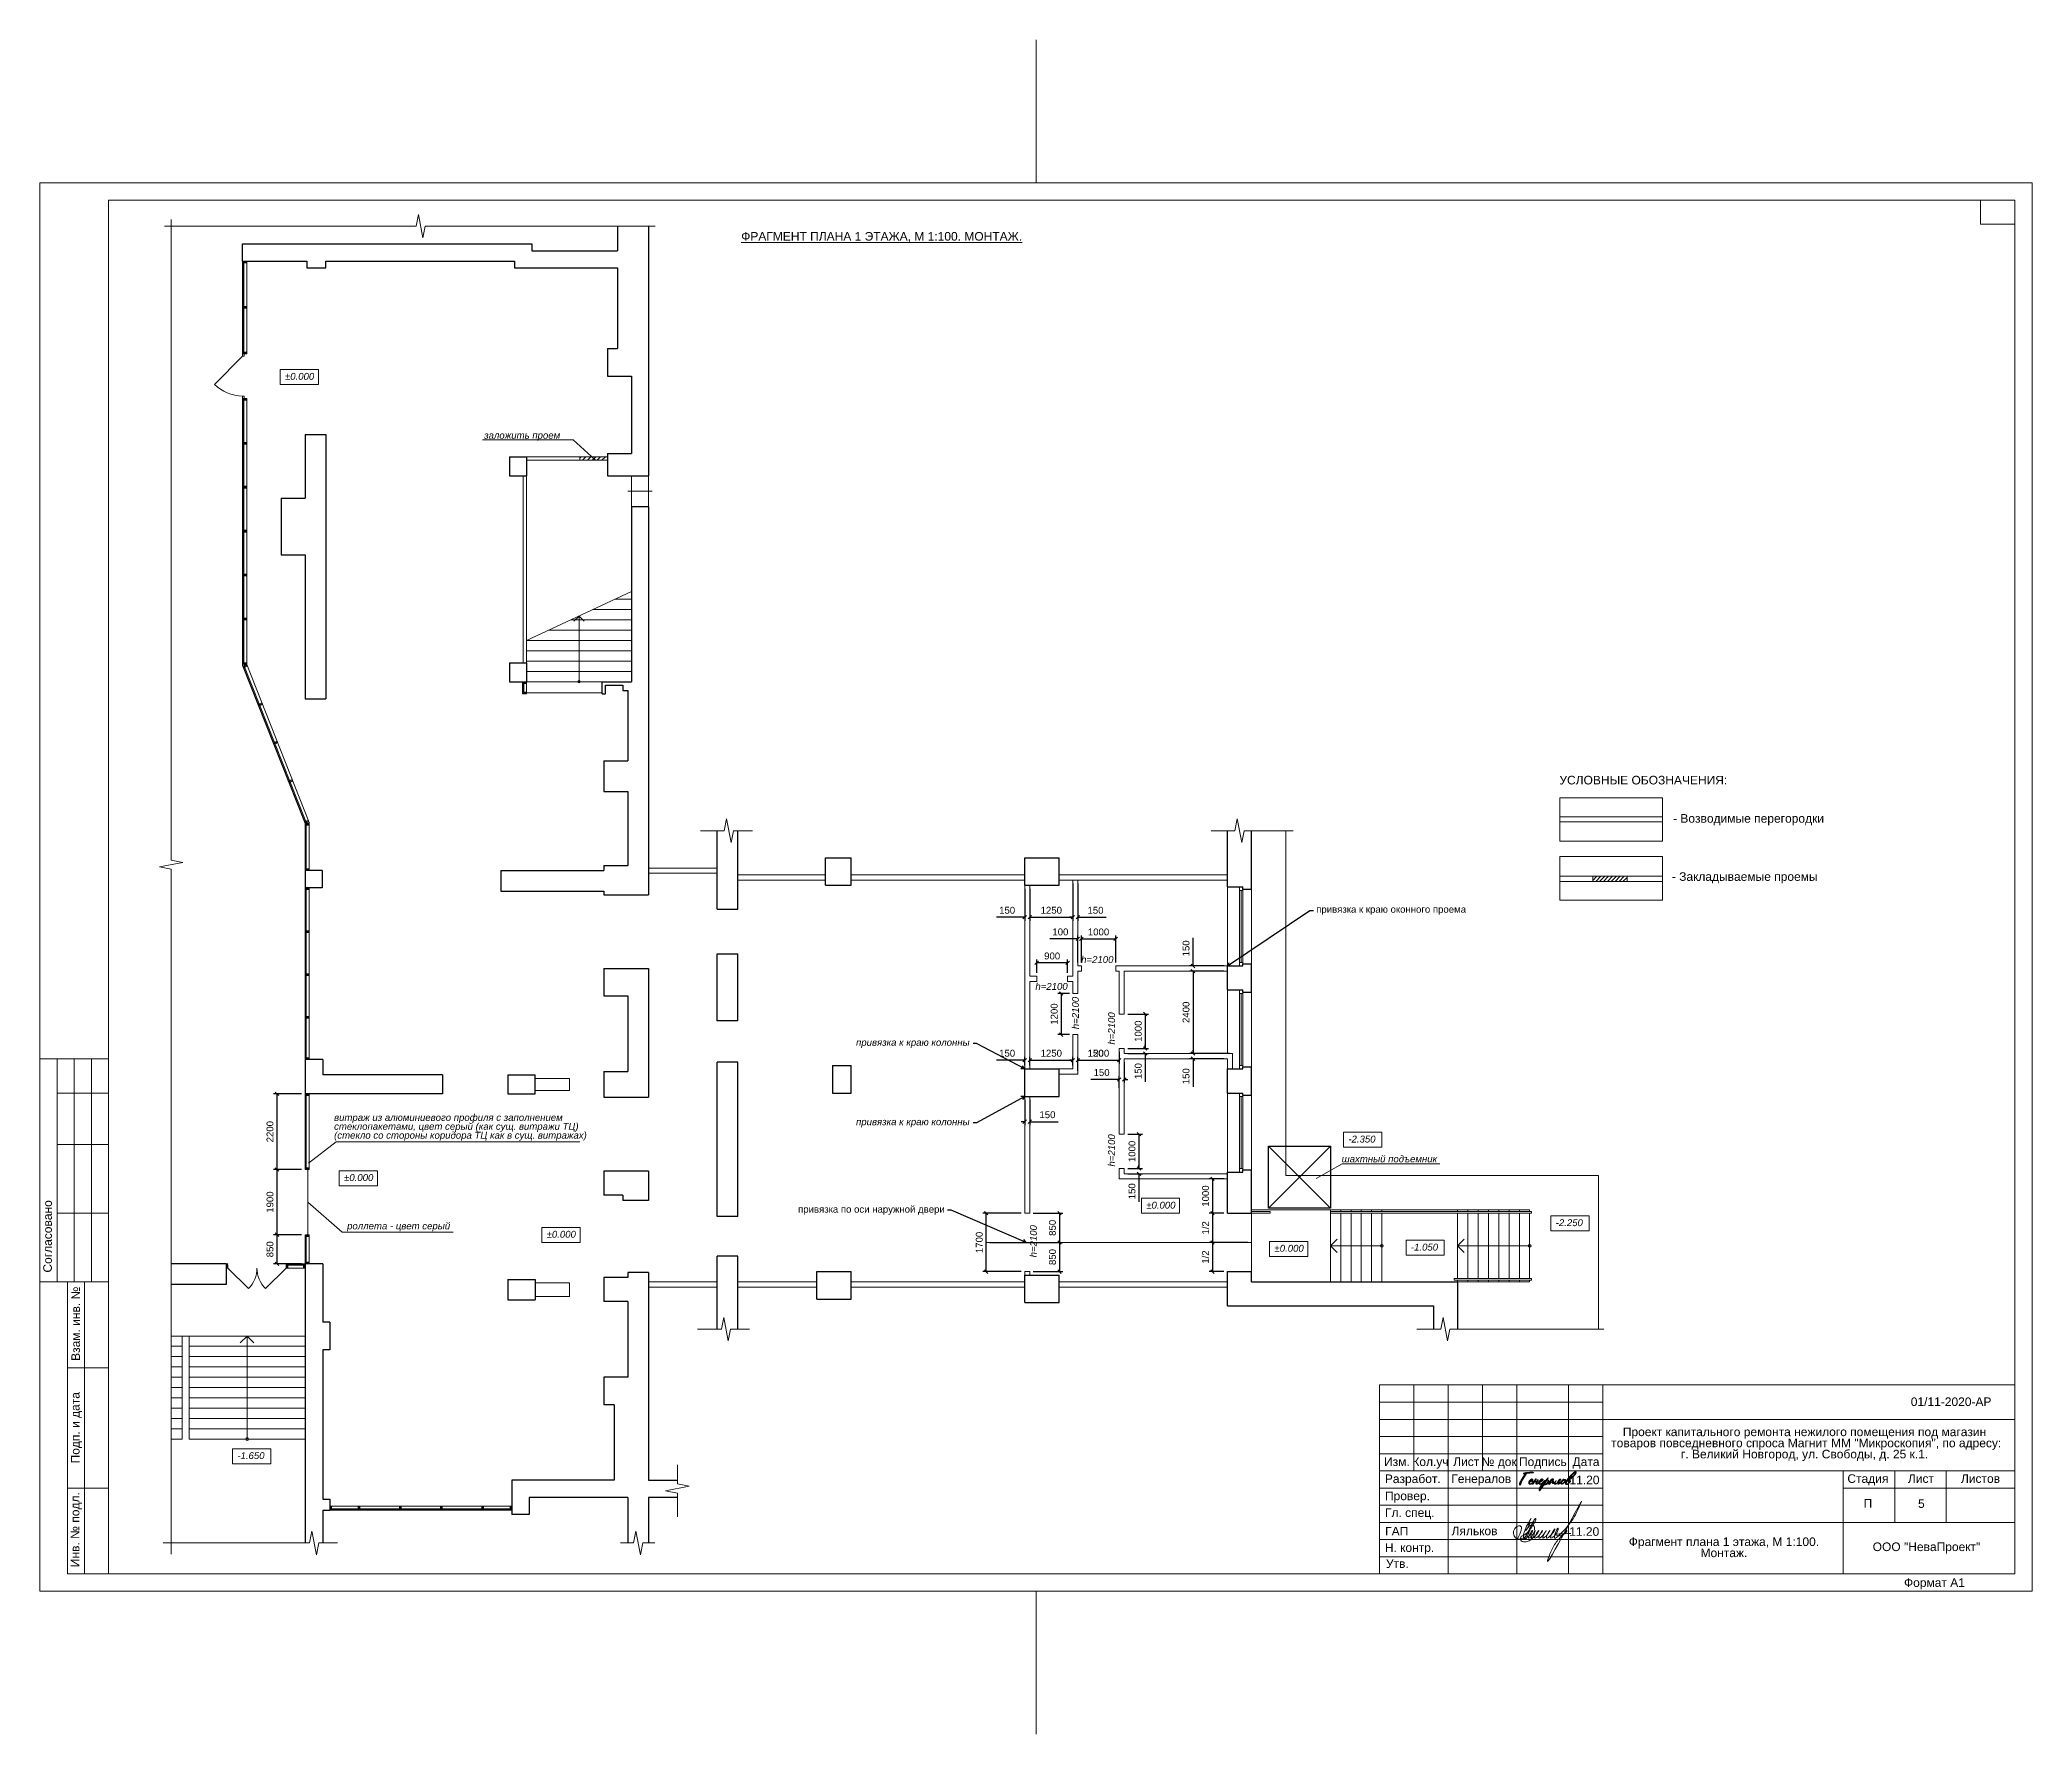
# Model space of a CAD drawing. Header units: metres. Extents: x -163 to 308, y -116 to 9.
# Drawn here: x 116.5 to 174.5, y -40.2 to 9.1 of the extents above; entities that cross this region are included whole.
import ezdxf
from ezdxf.enums import TextEntityAlignment as Align

# ---------------------------------------------------------------- set-up
doc = ezdxf.new("R2010")
doc.units = ezdxf.units.M
doc.header["$MEASUREMENT"] = 0
doc.linetypes.add('DGN Style 3', pattern=[20.175985, 14.411418, -5.764567])
doc.linetypes.add('DGN Style 4', pattern=[23.07268, 11.529134, -5.764567, 0.014411, -5.764567])
doc.styles.add('Arial', font='cs_gost2304.shx')
doc.styles.add('GOST 2.304', font='cs_gost2304.shx')
doc.styles.get("Standard").update_dxf_attribs({"font": 'isocpeui.ttf', "width": 0.8})
doc.styles.add('Style-Arial', font='arial.ttf')
doc.styles.add('Style-Arial IF', font='ariali.ttf')
doc.dimstyles.get("Standard").update_dxf_attribs({"dimtxt": 0.18, "dimasz": 0.18, "dimexe": 0.18, "dimexo": 0.0625, "dimgap": 0.09, "dimtad": 0, "dimtih": 1, "dimtoh": 1, "dimdec": 4, "dimzin": 0, "dimdsep": 46, "dimtxsty": 'Standard', "dimcen": 0.09, "dimadec": 0, "dimazin": 0, "dimtfac": 1, "dimtdec": 4, "dimtofl": 0, "dimtmove": 0, "dimatfit": 3, "dimfxl": 1, "dimtolj": 1, "dimtzin": 0, "dimarcsym": 0})

msp = doc.modelspace()

# ---------------------------------------------------------------- texts
at = {"color": 7, "linetype": 'Continuous', "lineweight": 13, "style": 'Style-Arial'}
msp.add_text('%%uФРАГМЕНТ ПЛАНА 1 ЭТАЖА, М 1:100. МОНТАЖ.%%U', height=0.25, dxfattribs=at).set_placement((136.89989447, 3.51076541), align=Align.TOP_LEFT)
at = {"color": 7, "linetype": 'Continuous', "lineweight": 0, "style": 'Style-Arial IF'}
for s, p in [('±0.000', (123.6174201, -0.59100161)), ('-2.350', (154.57410117, -22.80040822)), ('±0.000', (125.33777571, -23.92088912)), ('±0.000', (148.69051873, -24.72376868)), ('-2.250', (160.60991241, -25.23422537)), ('±0.000', (131.23531491, -25.57167917)), ('±0.000', (152.42405643, -25.97993237)), ('-1.050', (156.39530263, -25.94605146)), ('-1.650', (122.2301768, -32.01669149))]:
    msp.add_text(s, height=0.2, dxfattribs=at).set_placement(p, align=Align.TOP_LEFT)
at = {"color": 5, "linetype": 'Continuous', "lineweight": 0, "style": 'Style-Arial IF'}
for s, p in [('заложить проем', (129.41520479, -2.30817857)), ('h=2100', (146.796261, -17.57047944)), ('h=2100', (145.46360169, -18.35408631)), ('роллета - цвет серый', (125.42651011, -25.32950927))]:
    msp.add_text(s, height=0.2, dxfattribs=at).set_placement(p, align=Align.TOP_LEFT)
at = {"color": 7, "linetype": 'DGN Style 3', "lineweight": 13, "style": 'Style-Arial'}
msp.add_text('УСЛОВНЫЕ ОБОЗНАЧЕНИЯ:', height=0.25, dxfattribs=at).set_placement((160.71848338, -12.3231535), align=Align.TOP_LEFT)
at = {"color": 5, "linetype": 'Continuous', "lineweight": 0, "style": 'Style-Arial IF'}
for p in [(146.52958962, -19.69916967), (147.58062754, -20.14779956), (147.58062754, -23.69907899), (145.30505947, -26.34403258)]:
    msp.add_text('h=2100', height=0.2, rotation=90, dxfattribs=at).set_placement(p, align=Align.TOP_LEFT)
at = {"color": 7, "linetype": 'Continuous', "lineweight": 13, "style": 'Style-Arial'}
msp.add_text('01/11-2020-АР', height=0.25, dxfattribs=at).set_placement((172.12247327, -30.42194496), align=Align.TOP_CENTER)
at = {"color": 7, "linetype": 'Continuous', "lineweight": 0, "style": 'Style-Arial'}
msp.add_text('Генералов', height=0.25, dxfattribs=at).set_placement((158.44335495, -32.66538839), align=Align.TOP_CENTER)
at = {"color": 7, "linetype": 'Continuous', "lineweight": 30, "style": 'Style-Arial'}
msp.add_text('5', height=0.25, dxfattribs=at).set_placement((171.15907051, -33.38782514), align=Align.TOP_LEFT)
at = {"color": 7, "lineweight": 13, "style": 'Style-Arial'}
msp.add_text('Ляльков', height=0.25, dxfattribs=at).set_placement((157.58010197, -34.18429625), align=Align.TOP_LEFT)
at = {"color": 7, "linetype": 'Continuous', "lineweight": 0, "char_height": 0.25, "line_spacing_factor": 0.72}
for s, insert, attachment_point, style in [('\\fArial|b0|i0|c204204|p39;- Возводимые перегородки', (164.026971, -13.43747067), 1, 'Arial'), ('\\fArial|b0|i0|c204204|p39;П', (169.69914063, -33.50884567), 5, 'GOST 2.304')]:
    msp.add_mtext(s, dxfattribs=dict(at, insert=insert, attachment_point=attachment_point, style=style))
at = {"color": 7, "linetype": 'DGN Style 3', "lineweight": 13, "insert": (163.99250892, -15.13086529), "char_height": 0.25, "attachment_point": 1, "line_spacing_factor": 0.6, "style": 'Style-Arial'}
msp.add_mtext('- Закладываемые проемы', dxfattribs=at)
at = {"color": 5, "linetype": 'Continuous', "lineweight": 0, "char_height": 0.2}
for s, insert, attachment_point, line_spacing_factor, style in [('привязка к краю оконного проема', (153.63821306, -16.23998308), 4, 0.6, 'Style-Arial'), ('привязка к краю колонны', (143.54980373, -20.11408965), 6, 0.6, 'Style-Arial IF'), ('витраж из алюминиевого профиля с заполнением\\Pстеклопакетами, цвет серый (как сущ. витражи ТЦ)\\P(стекло со стороны коридора ТЦ как в сущ. витражах)', (125.0476164, -22.17037066), 1, 0.776524, 'Style-Arial IF'), ('привязка к краю колонны', (143.54980373, -22.42528129), 6, 0.6, 'Style-Arial IF'), ('шахтный подъемник', (154.38163543, -23.37661816), 1, 0.6, 'Style-Arial IF'), ('привязка по оси наружной двери', (142.82618832, -24.97231677), 6, 0.6, 'Style-Arial')]:
    msp.add_mtext(s, dxfattribs=dict(at, insert=insert, attachment_point=attachment_point, line_spacing_factor=line_spacing_factor, style=style))
at = {"color": 7, "linetype": 'Continuous', "lineweight": 13, "char_height": 0.25, "line_spacing_factor": 0.776524, "style": 'Style-Arial'}
for s, insert, attachment_point in [('Проект капитального ремонта нежилого помещения под магазин\\P товаров повседневного спроса Магнит ММ "Микроскопия", по адресу: \\Pг. Великий Новгород, ул. Свободы, д. 25 к.1.', (167.8554858, -31.29944327), 2), ('Фрагмент плана 1 этажа, М 1:100.\\PМонтаж.', (165.50847202, -34.78675758), 5)]:
    msp.add_mtext(s, dxfattribs=dict(at, insert=insert, attachment_point=attachment_point))
at = {"color": 7, "linetype": 'Continuous', "lineweight": 30, "char_height": 0.25, "attachment_point": 1, "line_spacing_factor": 0.72, "style": 'GOST 2.304'}
for insert in [(161.01169863, -32.69917043), (161.00482981, -34.2013557)]:
    msp.add_mtext('\\fArial|b0|i0|c204204|p39;11.20', dxfattribs=dict(at, insert=insert))

# ---------------------------------------------------------------- blocks, each defined once
blk = doc.blocks.new('*U221')
at = {"color": 7, "linetype": 'Continuous', "lineweight": 13}
blk.add_line((0, 0.06), (0, -0.06), dxfattribs=at)
at = {"color": 7, "linetype": 'Continuous', "lineweight": 13, "flags": 128}
for points in [[(-0.025, 0.06), (0.025, 0.06), (0.025, -0.01), (-0.025, -0.01), (-0.025, 0.06)], [(-0.025, -0.05), (0.025, -0.05), (0.025, -0.06), (-0.025, -0.06), (-0.025, -0.05)]]:
    blk.add_lwpolyline(points, close=True, dxfattribs=at)
for points in [[(-0.015, -0.025), (-0.025, -0.025), (-0.025, -0.01), (0.025, -0.01), (0.025, -0.025), (0.015, -0.025)], [(0.015, -0.025), (0.015, -0.05), (-0.015, -0.05), (-0.015, -0.025)]]:
    blk.add_lwpolyline(points, dxfattribs=at)
blk = doc.blocks.new('*U183')
at = {"color": 5, "linetype": 'Continuous', "lineweight": 13}
blk.add_line((0, 0.06), (0, -0.06), dxfattribs=at)
at = {"color": 5, "linetype": 'Continuous', "lineweight": 13, "flags": 128}
for points in [[(-0.025, 0.06), (0.025, 0.06), (0.025, -0.01), (-0.025, -0.01), (-0.025, 0.06)], [(-0.025, -0.05), (0.025, -0.05), (0.025, -0.06), (-0.025, -0.06), (-0.025, -0.05)]]:
    blk.add_lwpolyline(points, close=True, dxfattribs=at)
for points in [[(-0.015, -0.025), (-0.025, -0.025), (-0.025, -0.01), (0.025, -0.01), (0.025, -0.025), (0.015, -0.025)], [(0.015, -0.025), (0.015, -0.05), (-0.015, -0.05), (-0.015, -0.025)]]:
    blk.add_lwpolyline(points, dxfattribs=at)
blk = doc.blocks.new('*U293')
at = {"color": 7, "linetype": 'Continuous', "lineweight": 0}
for p, q in [((0.013, 20.5), (0.013, 24.667)), ((10.013, -15), (16.513, -15)), ((10.013, -15.5), (16.513, -15.5)), ((10.013, -16), (16.513, -16)), ((10.013, -17.5), (16.513, -17.5)), ((10.013, -18), (16.513, -18)), ((10.013, -18.5), (16.513, -18.5)), ((10.013, -19), (16.513, -19)), ((10.013, -19.5), (16.513, -19.5)), ((0.013, -24.667), (0.013, -20.5))]:
    blk.add_line(p, q, dxfattribs=at)
at = {"color": 7, "linetype": 'Continuous', "lineweight": 13}
for p, q in [((-26.987, 20), (0.013, 20)), ((-26.987, 20), (-26.987, -20)), ((0.013, 20), (28.513, 20)), ((27.513, 20), (27.513, 19.3)), ((28.513, 20), (28.513, -20)), ((27.513, 19.3), (28.513, 19.3)), ((-28.987, -5), (-26.987, -5)), ((-28.987, -5), (-28.987, -11.5)), ((-28.487, -5), (-28.487, -11.5)), ((-27.987, -5), (-27.987, -11.5)), ((-27.487, -5), (-27.487, -11.5)), ((-28.487, -6), (-26.987, -6)), ((-28.487, -7.5), (-26.987, -7.5)), ((-28.487, -9.5), (-26.987, -9.5)), ((-28.987, -11.5), (-26.987, -11.5)), ((-28.187, -11.5), (-26.987, -11.5)), ((-27.687, -20), (-27.687, -11.5)), ((-28.187, -14), (-26.987, -14)), ((10.013, -14.5), (28.513, -14.5)), ((10.013, -14.5), (10.013, -20)), ((11.013, -14.5), (11.013, -17)), ((12.013, -14.5), (12.013, -20)), ((13.013, -14.5), (13.013, -17)), ((14.013, -14.5), (14.013, -20)), ((15.513, -14.5), (15.513, -20)), ((16.513, -14.5), (16.513, -20)), ((16.513, -15.5), (28.513, -15.5)), ((10.013, -16.5), (16.513, -16.5)), ((10.013, -17), (16.513, -17)), ((16.513, -17), (28.513, -17)), ((-28.187, -17.5), (-26.987, -17.5)), ((23.513, -17.5), (28.513, -17.5)), ((16.513, -18.5), (28.513, -18.5)), ((-27.426, -20), (0.013, -20)), ((0.013, -20), (28.513, -20))]:
    blk.add_line(p, q, dxfattribs=at)
at = {"color": 7, "linetype": 'Continuous', "lineweight": 0, "flags": 128}
blk.add_lwpolyline([(29.013, 20.5), (-28.987, 20.5), (-28.987, -20.5), (29.013, -20.5), (29.013, 20.5)], close=True, dxfattribs=at)
at = {"color": 7, "linetype": 'Continuous', "lineweight": 13, "flags": 128}
for points in [[(-26.987, -20), (-28.187, -20), (-28.187, -11.5)], [(23.513, -17), (23.513, -20)], [(25.013, -17), (25.013, -18.5)], [(26.513, -17), (26.513, -18.5)]]:
    blk.add_lwpolyline(points, dxfattribs=at)
at = {"color": 7, "linetype": 'Continuous', "lineweight": 0, "style": 'Style-Arial'}
for s, p in [('Согласовано', (-28.763, -10.173)), ('Взам. инв. №', (-27.945, -12.716)), ('Подп. и дата', (-27.957, -15.745)), ('Инв. № подл.', (-27.962, -18.713))]:
    blk.add_text(s, height=0.25002, rotation=90, dxfattribs=at).set_placement(p, align=Align.MIDDLE_CENTER)
for s, p in [('Изм.', (10.52, -16.735)), ('Кол.уч', (11.497, -16.735)), ('Лист', (12.536, -16.735)), ('№ док', (13.494, -16.735)), ('Подпись', (14.768, -16.735)), ('Дата', (16.024, -16.735)), ('Разработ.', (10.982, -17.231)), ('Стадия', (24.231, -17.225)), ('Лист', (25.776, -17.225)), ('Листов', (27.509, -17.225)), ('Провер.', (10.827, -17.729)), ('Гл. спец.', (10.893, -18.216)), ('Н. контр.', (10.888, -19.235)), ('ГАП', (10.514, -18.757)), ('ООО "НеваПроект"', (25.936, -19.211)), ('Утв.', (10.532, -19.702)), ('Формат А1', (26.169, -20.254))]:
    blk.add_text(s, height=0.25, dxfattribs=at).set_placement(p, align=Align.MIDDLE_CENTER)
blk = doc.blocks.new('*U44')
at = {"linetype": 'Continuous', "lineweight": 0}
h = blk.add_hatch(color=5, dxfattribs=at)
edge = h.paths.add_edge_path()
edge.add_spline(control_points=[(-0.528, 0.199), (-0.508, 0.201), (-0.488, 0.203), (-0.468, 0.205), (-0.447, 0.207), (-0.426, 0.209), (-0.406, 0.21), (-0.386, 0.212), (-0.367, 0.212)], knot_values=[0, 0, 0, 0.25, 0.25, 0.5, 0.5, 0.75, 0.75, 1, 1, 1], degree=2, periodic=0)
edge.add_line((-0.367, 0.212), (-0.362, 0.212))
edge.add_spline(control_points=[(-0.362, 0.212), (-0.358, 0.212), (-0.358, 0.213), (-0.358, 0.217), (-0.361, 0.219), (-0.364, 0.222), (-0.369, 0.223), (-0.374, 0.225), (-0.38, 0.225), (-0.385, 0.225), (-0.39, 0.225)], knot_values=[0, 0, 0, 0.2, 0.2, 0.4, 0.4, 0.6, 0.6, 0.8, 0.8, 1, 1, 1], degree=2, periodic=0)
edge.add_line((-0.39, 0.225), (-0.4, 0.225))
edge.add_spline(control_points=[(-0.4, 0.225), (-0.433, 0.225), (-0.466, 0.222), (-0.498, 0.219), (-0.53, 0.215)], knot_values=[0, 0, 0, 0.5, 0.5, 1, 1, 1], degree=2, periodic=0)
edge.add_line((-0.53, 0.215), (-0.539, 0.216))
edge.add_line((-0.539, 0.216), (-0.545, 0.213))
edge.add_spline(control_points=[(-0.545, 0.213), (-0.551, 0.212), (-0.558, 0.211), (-0.566, 0.21), (-0.573, 0.208), (-0.581, 0.207), (-0.588, 0.206), (-0.596, 0.204), (-0.602, 0.202), (-0.606, 0.201), (-0.606, 0.197), (-0.606, 0.192), (-0.604, 0.191), (-0.602, 0.189), (-0.598, 0.189), (-0.588, 0.189), (-0.578, 0.191), (-0.568, 0.193), (-0.559, 0.194)], knot_values=[0, 0, 0, 0.111111, 0.111111, 0.222222, 0.222222, 0.333333, 0.333333, 0.444444, 0.444444, 0.555556, 0.555556, 0.666667, 0.666667, 0.777778, 0.777778, 0.888889, 0.888889, 1, 1, 1], degree=2, periodic=0)
edge.add_spline(control_points=[(-0.559, 0.194), (-0.564, 0.187), (-0.575, 0.171), (-0.585, 0.154), (-0.598, 0.134), (-0.611, 0.114), (-0.624, 0.093), (-0.637, 0.071), (-0.648, 0.054), (-0.66, 0.034), (-0.671, 0.014), (-0.682, -0.006), (-0.69, -0.023), (-0.699, -0.041), (-0.703, -0.054), (-0.708, -0.067), (-0.707, -0.072), (-0.707, -0.075), (-0.705, -0.079), (-0.703, -0.083), (-0.7, -0.087), (-0.697, -0.091), (-0.694, -0.093), (-0.691, -0.096), (-0.688, -0.096), (-0.685, -0.095), (-0.68, -0.086), (-0.676, -0.077), (-0.671, -0.066), (-0.666, -0.054), (-0.662, -0.044), (-0.658, -0.034), (-0.657, -0.032)], knot_values=[0, 0, 0, 0.0625, 0.0625, 0.125, 0.125, 0.1875, 0.1875, 0.25, 0.25, 0.3125, 0.3125, 0.375, 0.375, 0.4375, 0.4375, 0.5, 0.5, 0.5625, 0.5625, 0.625, 0.625, 0.6875, 0.6875, 0.75, 0.75, 0.8125, 0.8125, 0.875, 0.875, 0.9375, 0.9375, 1, 1, 1], degree=2, periodic=0)
edge.add_spline(control_points=[(-0.657, -0.032), (-0.657, -0.029), (-0.66, -0.03)], knot_values=[0, 0, 0, 1, 1, 1], degree=2, periodic=0)
edge.add_spline(control_points=[(-0.66, -0.03), (-0.661, -0.031), (-0.664, -0.034), (-0.666, -0.037), (-0.669, -0.041), (-0.672, -0.045), (-0.675, -0.049), (-0.677, -0.052), (-0.678, -0.053)], knot_values=[0, 0, 0, 0.25, 0.25, 0.5, 0.5, 0.75, 0.75, 1, 1, 1], degree=2, periodic=0)
edge.add_line((-0.678, -0.053), (-0.679, -0.053))
edge.add_spline(control_points=[(-0.679, -0.053), (-0.679, -0.052), (-0.675, -0.043), (-0.67, -0.034), (-0.662, -0.019), (-0.653, -0.004), (-0.64, 0.016), (-0.628, 0.036), (-0.612, 0.061)], knot_values=[0, 0, 0, 0.25, 0.25, 0.5, 0.5, 0.75, 0.75, 1, 1, 1], degree=2, periodic=0)
edge.add_spline(control_points=[(-0.612, 0.061), (-0.598, 0.083), (-0.584, 0.105), (-0.57, 0.126), (-0.556, 0.149), (-0.549, 0.161), (-0.54, 0.173), (-0.532, 0.186), (-0.528, 0.199)], knot_values=[0, 0, 0, 0.25, 0.25, 0.5, 0.5, 0.75, 0.75, 1, 1, 1], degree=2, periodic=0)
h = blk.add_hatch(color=5, dxfattribs=at)
edge = h.paths.add_edge_path()
edge.add_line((-0.354, -0.017), (-0.356, -0.017))
edge.add_spline(control_points=[(-0.356, -0.017), (-0.361, -0.018), (-0.365, -0.018)], knot_values=[0, 0, 0, 1, 1, 1], degree=2, periodic=0)
edge.add_spline(control_points=[(-0.365, -0.018), (-0.371, -0.023), (-0.377, -0.029), (-0.385, -0.036), (-0.394, -0.042), (-0.402, -0.048), (-0.411, -0.053), (-0.419, -0.058), (-0.427, -0.061), (-0.434, -0.064), (-0.441, -0.064), (-0.447, -0.064), (-0.451, -0.059), (-0.455, -0.055), (-0.455, -0.047), (-0.455, -0.04), (-0.452, -0.031), (-0.449, -0.023), (-0.445, -0.015)], knot_values=[0, 0, 0, 0.047522, 0.047522, 0.166582, 0.166582, 0.285641, 0.285641, 0.404701, 0.404701, 0.523761, 0.523761, 0.642821, 0.642821, 0.76188, 0.76188, 0.88094, 0.88094, 1, 1, 1], degree=2, periodic=0)
edge.add_spline(control_points=[(-0.445, -0.015), (-0.436, -0.012), (-0.422, -0.007), (-0.409, -0.001), (-0.397, 0.006), (-0.385, 0.013), (-0.376, 0.021), (-0.367, 0.029), (-0.367, 0.036), (-0.367, 0.042), (-0.372, 0.045), (-0.378, 0.048), (-0.381, 0.05), (-0.385, 0.053), (-0.389, 0.056), (-0.392, 0.06), (-0.398, 0.06), (-0.406, 0.06), (-0.419, 0.051), (-0.432, 0.042), (-0.444, 0.028), (-0.457, 0.013), (-0.466, -0.005), (-0.475, -0.023), (-0.475, -0.042), (-0.475, -0.058), (-0.466, -0.067), (-0.457, -0.075), (-0.443, -0.075), (-0.434, -0.075), (-0.425, -0.072), (-0.416, -0.068), (-0.406, -0.063), (-0.397, -0.057), (-0.387, -0.049), (-0.378, -0.042), (-0.368, -0.034), (-0.364, -0.03), (-0.361, -0.027)], knot_values=[0, 0, 0, 0.054871, 0.054871, 0.109741, 0.109741, 0.164612, 0.164612, 0.219482, 0.219482, 0.274353, 0.274353, 0.329223, 0.329223, 0.384094, 0.384094, 0.438964, 0.438964, 0.493835, 0.493835, 0.548705, 0.548705, 0.603576, 0.603576, 0.658446, 0.658446, 0.713317, 0.713317, 0.768187, 0.768187, 0.823058, 0.823058, 0.877928, 0.877928, 0.932799, 0.932799, 0.987669, 0.987669, 1, 1, 1], degree=2, periodic=0)
edge.add_spline(control_points=[(-0.361, -0.027), (-0.357, -0.022), (-0.354, -0.017)], knot_values=[0, 0, 0, 1, 1, 1], degree=2, periodic=0)
edge = h.paths.add_edge_path(flags=16)
edge.add_spline(control_points=[(-0.434, 0.003), (-0.429, 0.011), (-0.423, 0.018), (-0.417, 0.024), (-0.412, 0.029), (-0.406, 0.034), (-0.401, 0.037), (-0.395, 0.04), (-0.392, 0.04), (-0.386, 0.04), (-0.384, 0.038), (-0.382, 0.036), (-0.382, 0.034)], knot_values=[0, 0, 0, 0.166667, 0.166667, 0.333333, 0.333333, 0.5, 0.5, 0.666667, 0.666667, 0.833333, 0.833333, 1, 1, 1], degree=2, periodic=0)
edge.add_spline(control_points=[(-0.382, 0.034), (-0.382, 0.032), (-0.387, 0.027), (-0.393, 0.023), (-0.4, 0.018), (-0.408, 0.013), (-0.417, 0.009), (-0.427, 0.005), (-0.434, 0.003)], knot_values=[0, 0, 0, 0.25, 0.25, 0.5, 0.5, 0.75, 0.75, 1, 1, 1], degree=2, periodic=0)
h = blk.add_hatch(color=5, dxfattribs=at)
edge = h.paths.add_edge_path()
edge.add_spline(control_points=[(-0.221, -0.028), (-0.224, -0.031), (-0.23, -0.035), (-0.237, -0.04), (-0.245, -0.046), (-0.253, -0.051), (-0.26, -0.055), (-0.268, -0.058), (-0.273, -0.058), (-0.276, -0.058), (-0.277, -0.057), (-0.278, -0.055), (-0.278, -0.053)], knot_values=[0, 0, 0, 0.154355, 0.154355, 0.323484, 0.323484, 0.492613, 0.492613, 0.661742, 0.661742, 0.830871, 0.830871, 1, 1, 1], degree=2, periodic=0)
edge.add_spline(control_points=[(-0.278, -0.053), (-0.279, -0.048), (-0.275, -0.04), (-0.27, -0.032), (-0.265, -0.024), (-0.263, -0.021), (-0.259, -0.015), (-0.255, -0.009), (-0.251, -0.004), (-0.247, 0.001), (-0.243, 0.006), (-0.24, 0.01), (-0.239, 0.011)], knot_values=[0, 0, 0, 0.166667, 0.166667, 0.333333, 0.333333, 0.5, 0.5, 0.666667, 0.666667, 0.833333, 0.833333, 1, 1, 1], degree=2, periodic=0)
edge.add_spline(control_points=[(-0.239, 0.011), (-0.237, 0.014), (-0.237, 0.02), (-0.237, 0.027), (-0.237, 0.03), (-0.237, 0.033), (-0.241, 0.035), (-0.245, 0.038), (-0.249, 0.038), (-0.253, 0.038), (-0.256, 0.036), (-0.259, 0.034), (-0.262, 0.031), (-0.264, 0.028), (-0.265, 0.025), (-0.266, 0.022), (-0.266, 0.02)], knot_values=[0, 0, 0, 0.125, 0.125, 0.25, 0.25, 0.375, 0.375, 0.5, 0.5, 0.625, 0.625, 0.75, 0.75, 0.875, 0.875, 1, 1, 1], degree=2, periodic=0)
edge.add_spline(control_points=[(-0.266, 0.02), (-0.266, 0.015), (-0.269, 0.011), (-0.27, 0.01), (-0.274, 0.002), (-0.277, -0.002), (-0.279, -0.006)], knot_values=[0, 0, 0, 0.333333, 0.333333, 0.666667, 0.666667, 1, 1, 1], degree=2, periodic=0)
edge.add_spline(control_points=[(-0.279, -0.006), (-0.283, -0.005), (-0.289, -0.004), (-0.296, -0.003), (-0.303, -0.003), (-0.311, -0.003), (-0.318, -0.003)], knot_values=[0, 0, 0, 0.333333, 0.333333, 0.666667, 0.666667, 1, 1, 1], degree=2, periodic=0)
edge.add_line((-0.318, -0.003), (-0.323, -0.003))
edge.add_line((-0.323, -0.003), (-0.306, 0.024))
edge.add_spline(control_points=[(-0.306, 0.024), (-0.298, 0.037), (-0.293, 0.046), (-0.288, 0.054), (-0.288, 0.055)], knot_values=[0, 0, 0, 0.5, 0.5, 1, 1, 1], degree=2, periodic=0)
edge.add_spline(control_points=[(-0.288, 0.055), (-0.288, 0.057), (-0.291, 0.06), (-0.294, 0.063), (-0.297, 0.063), (-0.299, 0.063), (-0.306, 0.054), (-0.313, 0.045), (-0.322, 0.031), (-0.325, 0.027), (-0.328, 0.022)], knot_values=[0, 0, 0, 0.23155, 0.23155, 0.4631, 0.4631, 0.69465, 0.69465, 0.9262, 0.9262, 1, 1, 1], degree=2, periodic=0)
edge.add_line((-0.328, 0.022), (-0.328, 0.022))
edge.add_spline(control_points=[(-0.328, 0.022), (-0.324, 0.022), (-0.323, 0.019), (-0.322, 0.015), (-0.324, 0.012)], knot_values=[0, 0, 0, 0.5, 0.5, 1, 1, 1], degree=2, periodic=0)
edge.add_spline(control_points=[(-0.324, 0.012), (-0.329, 0.006), (-0.34, -0.006), (-0.348, -0.015), (-0.361, -0.027)], knot_values=[0, 0, 0, 0.563292, 0.563292, 1, 1, 1], degree=2, periodic=0)
edge.add_spline(control_points=[(-0.361, -0.027), (-0.361, -0.028), (-0.362, -0.029), (-0.371, -0.042), (-0.376, -0.052), (-0.382, -0.062), (-0.382, -0.064), (-0.382, -0.065), (-0.379, -0.067), (-0.377, -0.069), (-0.374, -0.071), (-0.372, -0.073), (-0.369, -0.074), (-0.367, -0.075), (-0.366, -0.075)], knot_values=[0, 0, 0, 0.024641, 0.024641, 0.187201, 0.187201, 0.349761, 0.349761, 0.512321, 0.512321, 0.67488, 0.67488, 0.83744, 0.83744, 1, 1, 1], degree=2, periodic=0)
edge.add_spline(control_points=[(-0.366, -0.075), (-0.364, -0.071), (-0.357, -0.06), (-0.35, -0.048), (-0.342, -0.034), (-0.336, -0.024), (-0.329, -0.013)], knot_values=[0, 0, 0, 0.333333, 0.333333, 0.666667, 0.666667, 1, 1, 1], degree=2, periodic=0)
edge.add_spline(control_points=[(-0.329, -0.013), (-0.326, -0.013), (-0.322, -0.013), (-0.314, -0.012), (-0.305, -0.012), (-0.296, -0.012), (-0.288, -0.013), (-0.286, -0.013), (-0.283, -0.014)], knot_values=[0, 0, 0, 0.25, 0.25, 0.5, 0.5, 0.75, 0.75, 1, 1, 1], degree=2, periodic=0)
edge.add_line((-0.283, -0.014), (-0.284, -0.015))
edge.add_spline(control_points=[(-0.284, -0.015), (-0.289, -0.025), (-0.292, -0.036), (-0.296, -0.047), (-0.295, -0.055), (-0.294, -0.064), (-0.289, -0.067), (-0.284, -0.07), (-0.278, -0.07), (-0.269, -0.07), (-0.26, -0.065), (-0.251, -0.06), (-0.245, -0.056), (-0.241, -0.054), (-0.237, -0.05), (-0.233, -0.047), (-0.228, -0.043), (-0.225, -0.04), (-0.223, -0.038)], knot_values=[0, 0, 0, 0.113755, 0.113755, 0.227509, 0.227509, 0.341264, 0.341264, 0.455018, 0.455018, 0.568773, 0.568773, 0.682527, 0.682527, 0.796282, 0.796282, 0.910037, 0.910037, 1, 1, 1], degree=2, periodic=0)
edge.add_spline(control_points=[(-0.223, -0.038), (-0.222, -0.033), (-0.221, -0.028)], knot_values=[0, 0, 0, 1, 1, 1], degree=2, periodic=0)
h = blk.add_hatch(color=5, dxfattribs=at)
edge = h.paths.add_edge_path()
edge.add_spline(control_points=[(-0.328, 0.022), (-0.33, 0.019), (-0.333, 0.015)], knot_values=[0, 0, 0, 1, 1, 1], degree=2, periodic=0)
edge.add_spline(control_points=[(-0.333, 0.015), (-0.338, 0.009), (-0.342, 0.002), (-0.344, -0.001), (-0.347, -0.005)], knot_values=[0, 0, 0, 0.299722, 0.299722, 1, 1, 1], degree=2, periodic=0)
edge.add_spline(control_points=[(-0.347, -0.005), (-0.35, -0.005), (-0.353, -0.006)], knot_values=[0, 0, 0, 1, 1, 1], degree=2, periodic=0)
edge.add_spline(control_points=[(-0.353, -0.006), (-0.359, -0.012), (-0.365, -0.018)], knot_values=[0, 0, 0, 1, 1, 1], degree=2, periodic=0)
edge.add_spline(control_points=[(-0.365, -0.018), (-0.361, -0.018), (-0.356, -0.017)], knot_values=[0, 0, 0, 1, 1, 1], degree=2, periodic=0)
edge.add_line((-0.356, -0.017), (-0.354, -0.017))
edge.add_spline(control_points=[(-0.354, -0.017), (-0.357, -0.022), (-0.361, -0.027)], knot_values=[0, 0, 0, 1, 1, 1], degree=2, periodic=0)
edge.add_spline(control_points=[(-0.361, -0.027), (-0.348, -0.015), (-0.34, -0.006)], knot_values=[0, 0, 0, 1, 1, 1], degree=2, periodic=0)
edge.add_line((-0.34, -0.006), (-0.34, -0.006))
edge.add_spline(control_points=[(-0.34, -0.006), (-0.329, 0.006), (-0.324, 0.012)], knot_values=[0, 0, 0, 1, 1, 1], degree=2, periodic=0)
edge.add_spline(control_points=[(-0.324, 0.012), (-0.322, 0.015), (-0.323, 0.019), (-0.324, 0.022), (-0.328, 0.022)], knot_values=[0, 0, 0, 0.5, 0.5, 1, 1, 1], degree=2, periodic=0)
h = blk.add_hatch(color=5, dxfattribs=at)
edge = h.paths.add_edge_path()
edge.add_spline(control_points=[(-0.333, 0.015), (-0.339, 0.008), (-0.348, -0.001), (-0.35, -0.003), (-0.353, -0.006)], knot_values=[0, 0, 0, 0.787625, 0.787625, 1, 1, 1], degree=2, periodic=0)
edge.add_spline(control_points=[(-0.353, -0.006), (-0.35, -0.005), (-0.347, -0.005)], knot_values=[0, 0, 0, 1, 1, 1], degree=2, periodic=0)
edge.add_spline(control_points=[(-0.347, -0.005), (-0.344, -0.001), (-0.342, 0.002)], knot_values=[0, 0, 0, 1, 1, 1], degree=2, periodic=0)
edge.add_line((-0.342, 0.002), (-0.342, 0.002))
edge.add_spline(control_points=[(-0.342, 0.002), (-0.338, 0.009), (-0.333, 0.015)], knot_values=[0, 0, 0, 1, 1, 1], degree=2, periodic=0)
h = blk.add_hatch(color=5, dxfattribs=at)
edge = h.paths.add_edge_path()
edge.add_spline(control_points=[(-0.071, 0.013), (-0.07, 0.016), (-0.07, 0.019), (-0.071, 0.022), (-0.075, 0.022)], knot_values=[0, 0, 0, 0.480917, 0.480917, 1, 1, 1], degree=2, periodic=0)
edge.add_spline(control_points=[(-0.075, 0.022), (-0.082, 0.013), (-0.095, -0.001), (-0.108, -0.015), (-0.124, -0.029), (-0.132, -0.036), (-0.141, -0.042), (-0.149, -0.048), (-0.158, -0.053), (-0.166, -0.058), (-0.174, -0.061), (-0.182, -0.064), (-0.188, -0.064), (-0.194, -0.064), (-0.198, -0.059), (-0.202, -0.055), (-0.202, -0.047), (-0.202, -0.04), (-0.199, -0.031), (-0.196, -0.023), (-0.192, -0.015)], knot_values=[0, 0, 0, 0.1, 0.1, 0.2, 0.2, 0.3, 0.3, 0.4, 0.4, 0.5, 0.5, 0.6, 0.6, 0.7, 0.7, 0.8, 0.8, 0.9, 0.9, 1, 1, 1], degree=2, periodic=0)
edge.add_spline(control_points=[(-0.192, -0.015), (-0.183, -0.012), (-0.169, -0.007), (-0.156, -0.001), (-0.144, 0.006), (-0.132, 0.013), (-0.123, 0.021), (-0.114, 0.029), (-0.114, 0.036), (-0.114, 0.042), (-0.12, 0.045), (-0.125, 0.048), (-0.128, 0.05), (-0.132, 0.053), (-0.136, 0.056), (-0.139, 0.06), (-0.145, 0.06), (-0.153, 0.06), (-0.166, 0.051), (-0.179, 0.042), (-0.192, 0.028), (-0.204, 0.013), (-0.213, -0.005), (-0.219, -0.016), (-0.221, -0.027)], knot_values=[0, 0, 0, 0.086156, 0.086156, 0.172312, 0.172312, 0.258468, 0.258468, 0.344624, 0.344624, 0.430779, 0.430779, 0.516935, 0.516935, 0.603091, 0.603091, 0.689247, 0.689247, 0.775403, 0.775403, 0.861559, 0.861559, 0.947715, 0.947715, 1, 1, 1], degree=2, periodic=0)
edge.add_line((-0.221, -0.027), (-0.221, -0.027))
edge.add_spline(control_points=[(-0.221, -0.027), (-0.218, -0.027), (-0.217, -0.032)], knot_values=[0, 0, 0, 1, 1, 1], degree=2, periodic=0)
edge.add_line((-0.217, -0.032), (-0.221, -0.036))
edge.add_spline(control_points=[(-0.221, -0.036), (-0.222, -0.037), (-0.223, -0.038)], knot_values=[0, 0, 0, 1, 1, 1], degree=2, periodic=0)
edge.add_spline(control_points=[(-0.223, -0.038), (-0.223, -0.04), (-0.223, -0.042), (-0.223, -0.058), (-0.213, -0.067), (-0.204, -0.075), (-0.19, -0.075), (-0.182, -0.075), (-0.172, -0.072), (-0.163, -0.068), (-0.153, -0.063), (-0.144, -0.057), (-0.134, -0.049), (-0.129, -0.045), (-0.123, -0.04)], knot_values=[0, 0, 0, 0.018213, 0.018213, 0.193372, 0.193372, 0.368531, 0.368531, 0.54369, 0.54369, 0.718849, 0.718849, 0.894009, 0.894009, 1, 1, 1], degree=2, periodic=0)
edge.add_spline(control_points=[(-0.123, -0.04), (-0.12, -0.036), (-0.117, -0.032), (-0.097, -0.009), (-0.077, 0.008), (-0.074, 0.01), (-0.071, 0.013)], knot_values=[0, 0, 0, 0.126896, 0.126896, 0.89826, 0.89826, 1, 1, 1], degree=2, periodic=0)
edge = h.paths.add_edge_path(flags=16)
edge.add_spline(control_points=[(-0.181, 0.003), (-0.176, 0.011), (-0.17, 0.018), (-0.165, 0.024), (-0.159, 0.029), (-0.153, 0.034), (-0.148, 0.037), (-0.143, 0.04), (-0.139, 0.04), (-0.133, 0.04), (-0.131, 0.038), (-0.129, 0.036), (-0.129, 0.034)], knot_values=[0, 0, 0, 0.166667, 0.166667, 0.333333, 0.333333, 0.5, 0.5, 0.666667, 0.666667, 0.833333, 0.833333, 1, 1, 1], degree=2, periodic=0)
edge.add_spline(control_points=[(-0.129, 0.034), (-0.129, 0.032), (-0.134, 0.027), (-0.14, 0.023), (-0.148, 0.018), (-0.155, 0.013), (-0.165, 0.009), (-0.174, 0.005), (-0.181, 0.003)], knot_values=[0, 0, 0, 0.25, 0.25, 0.5, 0.5, 0.75, 0.75, 1, 1, 1], degree=2, periodic=0)
h = blk.add_hatch(color=5, dxfattribs=at)
edge = h.paths.add_edge_path()
edge.add_line((-0.187, -0.2), (-0.169, -0.2))
edge.add_spline(control_points=[(-0.169, -0.2), (-0.165, -0.194), (-0.159, -0.186), (-0.143, -0.163), (-0.125, -0.136), (-0.107, -0.108), (-0.091, -0.084)], knot_values=[0, 0, 0, 0.141373, 0.141373, 0.570687, 0.570687, 1, 1, 1], degree=2, periodic=0)
edge.add_spline(control_points=[(-0.091, -0.084), (-0.086, -0.085), (-0.08, -0.085)], knot_values=[0, 0, 0, 1, 1, 1], degree=2, periodic=0)
edge.add_line((-0.08, -0.085), (-0.069, -0.085))
edge.add_spline(control_points=[(-0.069, -0.085), (-0.057, -0.085), (-0.043, -0.08), (-0.028, -0.075), (-0.016, -0.069), (-0.004, -0.063), (0.005, -0.057), (0.014, -0.051), (0.016, -0.05)], knot_values=[0, 0, 0, 0.25, 0.25, 0.5, 0.5, 0.75, 0.75, 1, 1, 1], degree=2, periodic=0)
edge.add_spline(control_points=[(0.016, -0.05), (0.019, -0.047), (0.019, -0.045), (0.019, -0.042), (0.017, -0.042), (0.016, -0.042), (0.014, -0.044)], knot_values=[0, 0, 0, 0.333333, 0.333333, 0.666667, 0.666667, 1, 1, 1], degree=2, periodic=0)
edge.add_spline(control_points=[(0.014, -0.044), (0.012, -0.045), (0.009, -0.046), (0.005, -0.048), (0.001, -0.049), (-0.003, -0.051), (-0.007, -0.052), (-0.01, -0.054), (-0.012, -0.055)], knot_values=[0, 0, 0, 0.25, 0.25, 0.5, 0.5, 0.75, 0.75, 1, 1, 1], degree=2, periodic=0)
edge.add_line((-0.012, -0.055), (-0.013, -0.052))
edge.add_spline(control_points=[(-0.013, -0.052), (-0.011, -0.051), (-0.005, -0.045), (0.001, -0.038), (0.006, -0.029), (0.012, -0.02), (0.017, -0.01), (0.021, 0), (0.021, 0.008)], knot_values=[0, 0, 0, 0.25, 0.25, 0.5, 0.5, 0.75, 0.75, 1, 1, 1], degree=2, periodic=0)
edge.add_spline(control_points=[(0.021, 0.008), (0.021, 0.04), (-0.012, 0.04), (-0.013, 0.04), (-0.013, 0.039), (-0.014, 0.039), (-0.014, 0.039)], knot_values=[0, 0, 0, 0.333333, 0.333333, 0.666667, 0.666667, 1, 1, 1], degree=2, periodic=0)
edge.add_spline(control_points=[(-0.014, 0.039), (-0.004, 0.057), (0.002, 0.068), (0.008, 0.079), (0.008, 0.082), (0.008, 0.084), (0.005, 0.084), (0.001, 0.084), (-0.002, 0.081), (-0.006, 0.077), (-0.009, 0.073), (-0.011, 0.071), (-0.019, 0.06), (-0.026, 0.049), (-0.037, 0.034)], knot_values=[0, 0, 0, 0.142857, 0.142857, 0.285714, 0.285714, 0.428571, 0.428571, 0.571429, 0.571429, 0.714286, 0.714286, 0.857143, 0.857143, 1, 1, 1], degree=2, periodic=0)
edge.add_spline(control_points=[(-0.037, 0.034), (-0.054, 0.027), (-0.071, 0.013)], knot_values=[0, 0, 0, 1, 1, 1], degree=2, periodic=0)
edge.add_line((-0.071, 0.013), (-0.071, 0.012))
edge.add_spline(control_points=[(-0.071, 0.012), (-0.076, 0.006), (-0.087, -0.006), (-0.098, -0.018), (-0.116, -0.034), (-0.119, -0.037), (-0.123, -0.04)], knot_values=[0, 0, 0, 0.417557, 0.417557, 0.835113, 0.835113, 1, 1, 1], degree=2, periodic=0)
edge.add_spline(control_points=[(-0.123, -0.04), (-0.139, -0.059), (-0.154, -0.081), (-0.171, -0.108), (-0.184, -0.133), (-0.198, -0.158), (-0.205, -0.18), (-0.209, -0.191), (-0.211, -0.2)], knot_values=[0, 0, 0, 0.251666, 0.251666, 0.552886, 0.552886, 0.854105, 0.854105, 1, 1, 1], degree=2, periodic=0)
edge.add_line((-0.211, -0.2), (-0.202, -0.2))
edge.add_spline(control_points=[(-0.202, -0.2), (-0.2, -0.193), (-0.196, -0.182), (-0.19, -0.164), (-0.178, -0.142), (-0.166, -0.119), (-0.15, -0.095), (-0.135, -0.07), (-0.117, -0.048), (-0.1, -0.026), (-0.081, -0.007), (-0.063, 0.011), (-0.046, 0.021)], knot_values=[0, 0, 0, 0.100007, 0.100007, 0.280006, 0.280006, 0.460004, 0.460004, 0.640003, 0.640003, 0.820001, 0.820001, 1, 1, 1], degree=2, periodic=0)
edge.add_spline(control_points=[(-0.046, 0.021), (-0.059, 0.001), (-0.075, -0.023), (-0.09, -0.047), (-0.105, -0.07), (-0.115, -0.086), (-0.126, -0.104), (-0.137, -0.121), (-0.147, -0.138), (-0.158, -0.154), (-0.167, -0.169), (-0.177, -0.184), (-0.184, -0.195), (-0.186, -0.198), (-0.187, -0.2)], knot_values=[0, 0, 0, 0.160543, 0.160543, 0.321085, 0.321085, 0.481628, 0.481628, 0.642171, 0.642171, 0.802713, 0.802713, 0.963256, 0.963256, 1, 1, 1], degree=2, periodic=0)
edge = h.paths.add_edge_path(flags=16)
edge.add_spline(control_points=[(-0.083, -0.072), (-0.082, -0.07), (-0.081, -0.068), (-0.08, -0.067), (-0.079, -0.065), (-0.063, -0.04), (-0.047, -0.015), (-0.032, 0.01), (-0.019, 0.031)], knot_values=[0, 0, 0, 0.25, 0.25, 0.5, 0.5, 0.75, 0.75, 1, 1, 1], degree=2, periodic=0)
edge.add_spline(control_points=[(-0.019, 0.031), (-0.018, 0.031), (-0.014, 0.031), (-0.006, 0.031), (0, 0.026), (0.006, 0.021), (0.006, 0.011)], knot_values=[0, 0, 0, 0.333333, 0.333333, 0.666667, 0.666667, 1, 1, 1], degree=2, periodic=0)
edge.add_spline(control_points=[(0.006, 0.011), (0.006, -0.002), (0, -0.014), (-0.005, -0.026), (-0.013, -0.036), (-0.02, -0.045), (-0.027, -0.052), (-0.035, -0.058), (-0.039, -0.06), (-0.041, -0.062), (-0.047, -0.064), (-0.053, -0.065), (-0.059, -0.067), (-0.065, -0.069), (-0.072, -0.07), (-0.078, -0.071), (-0.083, -0.072)], knot_values=[0, 0, 0, 0.125, 0.125, 0.25, 0.25, 0.375, 0.375, 0.5, 0.5, 0.625, 0.625, 0.75, 0.75, 0.875, 0.875, 1, 1, 1], degree=2, periodic=0)
h = blk.add_hatch(color=5, dxfattribs=at)
edge = h.paths.add_edge_path()
edge.add_spline(control_points=[(0.21, 0.02), (0.209, 0.018), (0.205, 0.014), (0.202, 0.01), (0.196, 0.005), (0.191, -0.001), (0.185, -0.007), (0.179, -0.013), (0.173, -0.019), (0.162, -0.029), (0.152, -0.037), (0.142, -0.045), (0.138, -0.045), (0.135, -0.045), (0.134, -0.043), (0.133, -0.04), (0.133, -0.037), (0.133, -0.033), (0.134, -0.028), (0.136, -0.023), (0.138, -0.018), (0.14, -0.012), (0.141, -0.007), (0.143, -0.002), (0.143, 0.001), (0.143, 0.007), (0.14, 0.009), (0.137, 0.012), (0.132, 0.012), (0.13, 0.012), (0.126, 0.01)], knot_values=[0, 0, 0, 0.066667, 0.066667, 0.133333, 0.133333, 0.2, 0.2, 0.266667, 0.266667, 0.333333, 0.333333, 0.4, 0.4, 0.466667, 0.466667, 0.533333, 0.533333, 0.6, 0.6, 0.666667, 0.666667, 0.733333, 0.733333, 0.8, 0.8, 0.866667, 0.866667, 0.933333, 0.933333, 1, 1, 1], degree=2, periodic=0)
edge.add_spline(control_points=[(0.126, 0.01), (0.129, 0.014), (0.132, 0.019), (0.134, 0.024), (0.136, 0.029), (0.139, 0.034), (0.14, 0.038), (0.141, 0.042), (0.141, 0.045), (0.141, 0.054), (0.136, 0.058), (0.131, 0.063), (0.123, 0.063), (0.113, 0.063), (0.102, 0.056), (0.091, 0.05), (0.08, 0.039), (0.069, 0.028), (0.059, 0.015), (0.049, 0.002), (0.041, -0.012), (0.033, -0.026), (0.028, -0.039), (0.024, -0.052), (0.024, -0.062), (0.024, -0.068), (0.026, -0.073), (0.029, -0.078), (0.033, -0.078), (0.036, -0.078), (0.042, -0.074), (0.048, -0.069), (0.055, -0.064), (0.062, -0.058), (0.069, -0.051), (0.077, -0.045), (0.082, -0.04), (0.087, -0.035), (0.093, -0.03), (0.099, -0.024), (0.105, -0.02), (0.11, -0.015), (0.114, -0.012), (0.118, -0.009), (0.118, -0.009), (0.119, -0.009), (0.119, -0.01), (0.12, -0.011), (0.12, -0.012)], knot_values=[0, 0, 0, 0.041667, 0.041667, 0.083333, 0.083333, 0.125, 0.125, 0.166667, 0.166667, 0.208333, 0.208333, 0.25, 0.25, 0.291667, 0.291667, 0.333333, 0.333333, 0.375, 0.375, 0.416667, 0.416667, 0.458333, 0.458333, 0.5, 0.5, 0.541667, 0.541667, 0.583333, 0.583333, 0.625, 0.625, 0.666667, 0.666667, 0.708333, 0.708333, 0.75, 0.75, 0.791667, 0.791667, 0.833333, 0.833333, 0.875, 0.875, 0.916667, 0.916667, 0.958333, 0.958333, 1, 1, 1], degree=2, periodic=0)
edge.add_spline(control_points=[(0.12, -0.012), (0.119, -0.013), (0.117, -0.021), (0.116, -0.028), (0.116, -0.034), (0.116, -0.044), (0.119, -0.051), (0.122, -0.058), (0.13, -0.058), (0.134, -0.058), (0.141, -0.055), (0.147, -0.052), (0.153, -0.047), (0.159, -0.042), (0.165, -0.037), (0.171, -0.032), (0.175, -0.028), (0.179, -0.024), (0.185, -0.018), (0.191, -0.012), (0.197, -0.006), (0.203, 0), (0.207, 0.005), (0.211, 0.01), (0.212, 0.011)], knot_values=[0, 0, 0, 0.083333, 0.083333, 0.166667, 0.166667, 0.25, 0.25, 0.333333, 0.333333, 0.416667, 0.416667, 0.5, 0.5, 0.583333, 0.583333, 0.666667, 0.666667, 0.75, 0.75, 0.833333, 0.833333, 0.916667, 0.916667, 1, 1, 1], degree=2, periodic=0)
edge.add_spline(control_points=[(0.212, 0.011), (0.214, 0.016), (0.213, 0.018), (0.211, 0.02), (0.21, 0.02)], knot_values=[0, 0, 0, 0.5, 0.5, 1, 1, 1], degree=2, periodic=0)
edge = h.paths.add_edge_path(flags=16)
edge.add_spline(control_points=[(0.114, 0.011), (0.112, 0.009), (0.11, 0.008), (0.109, 0.006), (0.109, 0.005), (0.109, 0.005), (0.111, 0.003), (0.113, 0.002), (0.116, 0.001)], knot_values=[0, 0, 0, 0.25, 0.25, 0.5, 0.5, 0.75, 0.75, 1, 1, 1], degree=2, periodic=0)
edge.add_spline(control_points=[(0.116, 0.001), (0.11, -0.004), (0.103, -0.01), (0.096, -0.017), (0.089, -0.023), (0.082, -0.029), (0.074, -0.036), (0.065, -0.044), (0.058, -0.05), (0.05, -0.056), (0.044, -0.06), (0.038, -0.064), (0.037, -0.064), (0.036, -0.064), (0.036, -0.06), (0.036, -0.054), (0.042, -0.042), (0.049, -0.03), (0.06, -0.015), (0.069, -0.003), (0.079, 0.008), (0.09, 0.02), (0.1, 0.029), (0.11, 0.038), (0.118, 0.043), (0.126, 0.049), (0.13, 0.049), (0.133, 0.049), (0.133, 0.045)], knot_values=[0, 0, 0, 0.071429, 0.071429, 0.142857, 0.142857, 0.214286, 0.214286, 0.285714, 0.285714, 0.357143, 0.357143, 0.428571, 0.428571, 0.5, 0.5, 0.571429, 0.571429, 0.642857, 0.642857, 0.714286, 0.714286, 0.785714, 0.785714, 0.857143, 0.857143, 0.928571, 0.928571, 1, 1, 1], degree=2, periodic=0)
edge.add_spline(control_points=[(0.133, 0.045), (0.133, 0.044), (0.13, 0.038), (0.128, 0.033), (0.124, 0.027), (0.121, 0.022), (0.118, 0.017), (0.114, 0.012), (0.114, 0.011)], knot_values=[0, 0, 0, 0.25, 0.25, 0.5, 0.5, 0.75, 0.75, 1, 1, 1], degree=2, periodic=0)
h = blk.add_hatch(color=5, dxfattribs=at)
edge = h.paths.add_edge_path()
edge.add_line((0.19, -0.045), (0.19, -0.043))
edge.add_spline(control_points=[(0.19, -0.043), (0.188, -0.039), (0.185, -0.038), (0.183, -0.037), (0.18, -0.037), (0.172, -0.038), (0.168, -0.044), (0.164, -0.05), (0.165, -0.057), (0.165, -0.063), (0.17, -0.069), (0.175, -0.074), (0.185, -0.074), (0.197, -0.074), (0.208, -0.067), (0.218, -0.061), (0.227, -0.052), (0.236, -0.043), (0.244, -0.033), (0.251, -0.022), (0.258, -0.012), (0.265, -0.002), (0.27, 0.006), (0.275, 0.014), (0.279, 0.018)], knot_values=[0, 0, 0, 0.083333, 0.083333, 0.166667, 0.166667, 0.25, 0.25, 0.333333, 0.333333, 0.416667, 0.416667, 0.5, 0.5, 0.583333, 0.583333, 0.666667, 0.666667, 0.75, 0.75, 0.833333, 0.833333, 0.916667, 0.916667, 1, 1, 1], degree=2, periodic=0)
edge.add_spline(control_points=[(0.279, 0.018), (0.278, 0.016), (0.273, 0.008), (0.268, -0.001), (0.262, -0.013), (0.257, -0.024), (0.253, -0.037), (0.249, -0.05), (0.25, -0.061)], knot_values=[0, 0, 0, 0.25, 0.25, 0.5, 0.5, 0.75, 0.75, 1, 1, 1], degree=2, periodic=0)
edge.add_spline(control_points=[(0.25, -0.061), (0.249, -0.071), (0.253, -0.073), (0.257, -0.076), (0.264, -0.074), (0.272, -0.072), (0.281, -0.065), (0.29, -0.059), (0.298, -0.051), (0.306, -0.043), (0.314, -0.035), (0.321, -0.027), (0.327, -0.021)], knot_values=[0, 0, 0, 0.166667, 0.166667, 0.333333, 0.333333, 0.5, 0.5, 0.666667, 0.666667, 0.833333, 0.833333, 1, 1, 1], degree=2, periodic=0)
edge.add_spline(control_points=[(0.327, -0.021), (0.328, -0.017), (0.326, -0.017), (0.325, -0.016), (0.323, -0.016)], knot_values=[0, 0, 0, 0.5, 0.5, 1, 1, 1], degree=2, periodic=0)
edge.add_spline(control_points=[(0.323, -0.016), (0.321, -0.019), (0.314, -0.026), (0.307, -0.033), (0.299, -0.04), (0.291, -0.047), (0.283, -0.053), (0.276, -0.059), (0.271, -0.06)], knot_values=[0, 0, 0, 0.25, 0.25, 0.5, 0.5, 0.75, 0.75, 1, 1, 1], degree=2, periodic=0)
edge.add_spline(control_points=[(0.271, -0.06), (0.266, -0.059), (0.267, -0.055)], knot_values=[0, 0, 0, 1, 1, 1], degree=2, periodic=0)
edge.add_spline(control_points=[(0.267, -0.055), (0.268, -0.041), (0.276, -0.026), (0.284, -0.012), (0.294, 0.001), (0.304, 0.014), (0.312, 0.025), (0.321, 0.036), (0.323, 0.044), (0.325, 0.05), (0.323, 0.052), (0.321, 0.053), (0.317, 0.054), (0.312, 0.054), (0.307, 0.054), (0.303, 0.055), (0.299, 0.053), (0.294, 0.051), (0.289, 0.046), (0.284, 0.041), (0.277, 0.031)], knot_values=[0, 0, 0, 0.1, 0.1, 0.2, 0.2, 0.3, 0.3, 0.4, 0.4, 0.5, 0.5, 0.6, 0.6, 0.7, 0.7, 0.8, 0.8, 0.9, 0.9, 1, 1, 1], degree=2, periodic=0)
edge.add_spline(control_points=[(0.277, 0.031), (0.268, 0.016), (0.258, -0.001), (0.247, -0.017), (0.237, -0.031), (0.227, -0.045), (0.218, -0.053), (0.208, -0.062), (0.198, -0.062), (0.193, -0.062), (0.19, -0.059), (0.188, -0.056), (0.19, -0.045)], knot_values=[0, 0, 0, 0.166667, 0.166667, 0.333333, 0.333333, 0.5, 0.5, 0.666667, 0.666667, 0.833333, 0.833333, 1, 1, 1], degree=2, periodic=0)
h = blk.add_hatch(color=5, dxfattribs=at)
edge = h.paths.add_edge_path()
edge.add_line((0.448, 0.019), (0.448, 0.021))
edge.add_spline(control_points=[(0.448, 0.021), (0.448, 0.034), (0.442, 0.04), (0.436, 0.046), (0.429, 0.046), (0.424, 0.046), (0.417, 0.044), (0.411, 0.042), (0.408, 0.042), (0.407, 0.042), (0.406, 0.044), (0.405, 0.045), (0.404, 0.047), (0.403, 0.049), (0.401, 0.05), (0.4, 0.052), (0.398, 0.052), (0.393, 0.052), (0.385, 0.047), (0.377, 0.042), (0.369, 0.034), (0.361, 0.026), (0.353, 0.016), (0.344, 0.006), (0.338, -0.004), (0.331, -0.014), (0.327, -0.024), (0.323, -0.034), (0.323, -0.042), (0.323, -0.055), (0.332, -0.062), (0.34, -0.068), (0.353, -0.068), (0.365, -0.068), (0.378, -0.061), (0.391, -0.053), (0.404, -0.043), (0.416, -0.032), (0.426, -0.019), (0.436, -0.007), (0.442, 0.003)], knot_values=[0, 0, 0, 0.05, 0.05, 0.1, 0.1, 0.15, 0.15, 0.2, 0.2, 0.25, 0.25, 0.3, 0.3, 0.35, 0.35, 0.4, 0.4, 0.45, 0.45, 0.5, 0.5, 0.55, 0.55, 0.6, 0.6, 0.65, 0.65, 0.7, 0.7, 0.75, 0.75, 0.8, 0.8, 0.85, 0.85, 0.9, 0.9, 0.95, 0.95, 1, 1, 1], degree=2, periodic=0)
edge.add_spline(control_points=[(0.442, 0.003), (0.444, 0.004), (0.447, 0.004), (0.449, 0.005), (0.45, 0.005), (0.455, 0.005), (0.452, 0.009)], knot_values=[0, 0, 0, 0.333333, 0.333333, 0.666667, 0.666667, 1, 1, 1], degree=2, periodic=0)
edge.add_spline(control_points=[(0.452, 0.009), (0.451, 0.009), (0.45, 0.012), (0.449, 0.015), (0.448, 0.019)], knot_values=[0, 0, 0, 0.5, 0.5, 1, 1, 1], degree=2, periodic=0)
edge = h.paths.add_edge_path(flags=16)
edge.add_spline(control_points=[(0.43, 0.009), (0.43, 0.005), (0.426, -0.001), (0.422, -0.007), (0.415, -0.014), (0.408, -0.022), (0.399, -0.03), (0.391, -0.038), (0.382, -0.044), (0.374, -0.051), (0.366, -0.055), (0.358, -0.059), (0.353, -0.059), (0.341, -0.059), (0.341, -0.048), (0.341, -0.042), (0.346, -0.033), (0.35, -0.024), (0.357, -0.015), (0.364, -0.006), (0.373, 0.003), (0.382, 0.012), (0.392, 0.019), (0.402, 0.026), (0.412, 0.031), (0.422, 0.035), (0.43, 0.035), (0.434, 0.035), (0.434, 0.033)], knot_values=[0, 0, 0, 0.071429, 0.071429, 0.142857, 0.142857, 0.214286, 0.214286, 0.285714, 0.285714, 0.357143, 0.357143, 0.428571, 0.428571, 0.5, 0.5, 0.571429, 0.571429, 0.642857, 0.642857, 0.714286, 0.714286, 0.785714, 0.785714, 0.857143, 0.857143, 0.928571, 0.928571, 1, 1, 1], degree=2, periodic=0)
edge.add_spline(control_points=[(0.434, 0.033), (0.434, 0.033), (0.43, 0.029), (0.426, 0.025), (0.426, 0.018), (0.426, 0.013), (0.428, 0.011), (0.429, 0.009), (0.43, 0.009)], knot_values=[0, 0, 0, 0.25, 0.25, 0.5, 0.5, 0.75, 0.75, 1, 1, 1], degree=2, periodic=0)
h = blk.add_hatch(color=5, dxfattribs=at)
edge = h.paths.add_edge_path()
edge.add_spline(control_points=[(0.558, -0.011), (0.561, -0.01), (0.563, -0.01), (0.565, -0.009), (0.567, -0.009)], knot_values=[0, 0, 0, 0.5, 0.5, 1, 1, 1], degree=2, periodic=0)
edge.add_spline(control_points=[(0.567, -0.009), (0.571, -0.008), (0.569, -0.005), (0.568, -0.004), (0.567, -0.002), (0.566, 0.001), (0.565, 0.004)], knot_values=[0, 0, 0, 0.333333, 0.333333, 0.666667, 0.666667, 1, 1, 1], degree=2, periodic=0)
edge.add_spline(control_points=[(0.565, 0.004), (0.565, 0.005), (0.565, 0.006), (0.565, 0.006), (0.565, 0.007), (0.565, 0.013), (0.563, 0.016), (0.56, 0.019), (0.553, 0.019), (0.547, 0.019), (0.545, 0.015), (0.543, 0.011), (0.543, 0.004), (0.543, -0.001), (0.544, -0.003), (0.545, -0.005), (0.546, -0.006)], knot_values=[0, 0, 0, 0.125, 0.125, 0.25, 0.25, 0.375, 0.375, 0.5, 0.5, 0.625, 0.625, 0.75, 0.75, 0.875, 0.875, 1, 1, 1], degree=2, periodic=0)
edge.add_spline(control_points=[(0.546, -0.006), (0.546, -0.009), (0.542, -0.015), (0.538, -0.021), (0.531, -0.029), (0.525, -0.036), (0.516, -0.044), (0.508, -0.052), (0.499, -0.059), (0.491, -0.065), (0.483, -0.069), (0.475, -0.073), (0.469, -0.073), (0.464, -0.073), (0.462, -0.07), (0.459, -0.067), (0.459, -0.062), (0.459, -0.057), (0.462, -0.047), (0.465, -0.038), (0.47, -0.028), (0.474, -0.018), (0.479, -0.009), (0.483, -0.001), (0.486, 0.003)], knot_values=[0, 0, 0, 0.083333, 0.083333, 0.166667, 0.166667, 0.25, 0.25, 0.333333, 0.333333, 0.416667, 0.416667, 0.5, 0.5, 0.583333, 0.583333, 0.666667, 0.666667, 0.75, 0.75, 0.833333, 0.833333, 0.916667, 0.916667, 1, 1, 1], degree=2, periodic=0)
edge.add_spline(control_points=[(0.486, 0.003), (0.497, 0.007), (0.513, 0.017), (0.53, 0.027), (0.548, 0.04), (0.566, 0.053), (0.585, 0.069), (0.605, 0.085), (0.623, 0.101), (0.641, 0.117), (0.656, 0.134), (0.672, 0.151), (0.683, 0.166), (0.695, 0.182), (0.701, 0.196), (0.708, 0.211), (0.708, 0.222)], knot_values=[0, 0, 0, 0.125, 0.125, 0.25, 0.25, 0.375, 0.375, 0.5, 0.5, 0.625, 0.625, 0.75, 0.75, 0.875, 0.875, 1, 1, 1], degree=2, periodic=0)
edge.add_spline(control_points=[(0.708, 0.222), (0.708, 0.23), (0.705, 0.235), (0.702, 0.239), (0.695, 0.239), (0.684, 0.239), (0.667, 0.229), (0.65, 0.219), (0.631, 0.202), (0.611, 0.186), (0.589, 0.163), (0.567, 0.141), (0.545, 0.117), (0.524, 0.092), (0.505, 0.067), (0.486, 0.041), (0.471, 0.018), (0.456, -0.005), (0.448, -0.024), (0.439, -0.043), (0.439, -0.055), (0.439, -0.068), (0.448, -0.075), (0.456, -0.082), (0.469, -0.082), (0.481, -0.082), (0.495, -0.075), (0.508, -0.068), (0.52, -0.057), (0.532, -0.046), (0.542, -0.034), (0.552, -0.021), (0.558, -0.011)], knot_values=[0, 0, 0, 0.0625, 0.0625, 0.125, 0.125, 0.1875, 0.1875, 0.25, 0.25, 0.3125, 0.3125, 0.375, 0.375, 0.4375, 0.4375, 0.5, 0.5, 0.5625, 0.5625, 0.625, 0.625, 0.6875, 0.6875, 0.75, 0.75, 0.8125, 0.8125, 0.875, 0.875, 0.9375, 0.9375, 1, 1, 1], degree=2, periodic=0)
edge = h.paths.add_edge_path(flags=16)
edge.add_spline(control_points=[(0.496, 0.018), (0.512, 0.041), (0.531, 0.065), (0.55, 0.088), (0.566, 0.108), (0.572, 0.115), (0.583, 0.127), (0.593, 0.138), (0.605, 0.15), (0.617, 0.162), (0.63, 0.174), (0.643, 0.187), (0.654, 0.196), (0.666, 0.206), (0.675, 0.212), (0.684, 0.218), (0.689, 0.218), (0.693, 0.218), (0.694, 0.217), (0.696, 0.216), (0.696, 0.211)], knot_values=[0, 0, 0, 0.1, 0.1, 0.2, 0.2, 0.3, 0.3, 0.4, 0.4, 0.5, 0.5, 0.6, 0.6, 0.7, 0.7, 0.8, 0.8, 0.9, 0.9, 1, 1, 1], degree=2, periodic=0)
edge.add_spline(control_points=[(0.696, 0.211), (0.696, 0.205), (0.689, 0.194), (0.683, 0.183), (0.671, 0.17), (0.659, 0.156), (0.645, 0.141), (0.63, 0.125), (0.613, 0.11), (0.595, 0.094), (0.578, 0.078), (0.56, 0.063), (0.544, 0.051), (0.529, 0.038), (0.516, 0.03), (0.503, 0.021), (0.496, 0.018)], knot_values=[0, 0, 0, 0.125, 0.125, 0.25, 0.25, 0.375, 0.375, 0.5, 0.5, 0.625, 0.625, 0.75, 0.75, 0.875, 0.875, 1, 1, 1], degree=2, periodic=0)
h = blk.add_hatch(color=5, dxfattribs=at)
edge = h.paths.add_edge_path()
edge.add_spline(control_points=[(-0.366, -0.007), (-0.368, -0.007), (-0.369, -0.005), (-0.37, -0.004), (-0.372, -0.003), (-0.376, -0.001), (-0.376, -0.008)], knot_values=[0, 0, 0, 0.333333, 0.333333, 0.666667, 0.666667, 1, 1, 1], degree=2, periodic=0)
edge.add_spline(control_points=[(-0.376, -0.008), (-0.377, -0.014), (-0.369, -0.017)], knot_values=[0, 0, 0, 1, 1, 1], degree=2, periodic=0)
edge.add_spline(control_points=[(-0.369, -0.017), (-0.367, -0.017), (-0.365, -0.018)], knot_values=[0, 0, 0, 1, 1, 1], degree=2, periodic=0)
edge.add_spline(control_points=[(-0.365, -0.018), (-0.359, -0.012), (-0.353, -0.006)], knot_values=[0, 0, 0, 1, 1, 1], degree=2, periodic=0)
edge.add_spline(control_points=[(-0.353, -0.006), (-0.354, -0.006), (-0.354, -0.006), (-0.364, -0.008), (-0.366, -0.007)], knot_values=[0, 0, 0, 0.193262, 0.193262, 1, 1, 1], degree=2, periodic=0)
h = blk.add_hatch(color=5, dxfattribs=at)
edge = h.paths.add_edge_path()
edge.add_spline(control_points=[(-0.223, -0.038), (-0.222, -0.037), (-0.221, -0.036)], knot_values=[0, 0, 0, 1, 1, 1], degree=2, periodic=0)
edge.add_line((-0.221, -0.036), (-0.217, -0.032))
edge.add_spline(control_points=[(-0.217, -0.032), (-0.218, -0.027), (-0.221, -0.027)], knot_values=[0, 0, 0, 1, 1, 1], degree=2, periodic=0)
edge.add_spline(control_points=[(-0.221, -0.027), (-0.221, -0.028), (-0.221, -0.028)], knot_values=[0, 0, 0, 1, 1, 1], degree=2, periodic=0)
edge.add_spline(control_points=[(-0.221, -0.028), (-0.222, -0.033), (-0.223, -0.038)], knot_values=[0, 0, 0, 1, 1, 1], degree=2, periodic=0)
h = blk.add_hatch(color=5, dxfattribs=at)
edge = h.paths.add_edge_path()
edge.add_line((-0.202, -0.2), (-0.211, -0.2))
edge.add_spline(control_points=[(-0.211, -0.2), (-0.213, -0.21), (-0.213, -0.218), (-0.213, -0.227), (-0.21, -0.233), (-0.206, -0.239), (-0.202, -0.239), (-0.199, -0.239), (-0.187, -0.224), (-0.179, -0.214), (-0.169, -0.2)], knot_values=[0, 0, 0, 0.123175, 0.123175, 0.362046, 0.362046, 0.600918, 0.600918, 0.839789, 0.839789, 1, 1, 1], degree=2, periodic=0)
edge.add_line((-0.169, -0.2), (-0.187, -0.2))
edge.add_spline(control_points=[(-0.187, -0.2), (-0.192, -0.208), (-0.196, -0.214), (-0.2, -0.22), (-0.201, -0.22), (-0.203, -0.22), (-0.203, -0.217), (-0.203, -0.215), (-0.203, -0.211), (-0.203, -0.207), (-0.202, -0.2)], knot_values=[0, 0, 0, 0.182925, 0.182925, 0.420144, 0.420144, 0.657362, 0.657362, 0.89458, 0.89458, 1, 1, 1], degree=2, periodic=0)
at = {"color": 5, "linetype": 'Continuous', "lineweight": 0, "flags": 128}
for points in [[(-0.545, 0.213), (-0.539, 0.216), (-0.53, 0.215)], [(-0.4, 0.225), (-0.39, 0.225)], [(-0.362, 0.212), (-0.367, 0.212)], [(-0.306, 0.024), (-0.323, -0.003), (-0.318, -0.003)], [(0.448, 0.021), (0.448, 0.019)], [(-0.679, -0.053), (-0.678, -0.053)], [(-0.354, -0.017), (-0.356, -0.017)], [(-0.284, -0.015), (-0.283, -0.014)], [(-0.217, -0.032), (-0.221, -0.036)], [(-0.013, -0.052), (-0.012, -0.055)], [(0.19, -0.043), (0.19, -0.045)]]:
    blk.add_lwpolyline(points, dxfattribs=at)
at = {"color": 5, "linetype": 'Continuous', "lineweight": 0}
for points, knots in [([(-0.678, -0.053), (-0.677, -0.052), (-0.675, -0.049), (-0.672, -0.045), (-0.669, -0.041), (-0.666, -0.037), (-0.664, -0.034), (-0.661, -0.031), (-0.66, -0.03), (-0.657, -0.029), (-0.657, -0.032), (-0.658, -0.034), (-0.662, -0.044), (-0.666, -0.054), (-0.671, -0.066), (-0.676, -0.077), (-0.68, -0.086), (-0.685, -0.095), (-0.688, -0.096), (-0.691, -0.096), (-0.694, -0.093), (-0.697, -0.091), (-0.7, -0.087), (-0.703, -0.083), (-0.705, -0.079), (-0.707, -0.075), (-0.707, -0.072), (-0.708, -0.067), (-0.703, -0.054), (-0.699, -0.041), (-0.69, -0.023), (-0.682, -0.006), (-0.671, 0.014), (-0.66, 0.034), (-0.648, 0.054), (-0.637, 0.071), (-0.624, 0.093), (-0.611, 0.114), (-0.598, 0.134), (-0.585, 0.154), (-0.575, 0.171), (-0.564, 0.187), (-0.559, 0.194), (-0.568, 0.193), (-0.578, 0.191), (-0.588, 0.189), (-0.598, 0.189), (-0.602, 0.189), (-0.604, 0.191), (-0.606, 0.192), (-0.606, 0.197), (-0.606, 0.201), (-0.602, 0.202), (-0.596, 0.204), (-0.588, 0.206), (-0.581, 0.207), (-0.573, 0.208), (-0.566, 0.21), (-0.558, 0.211), (-0.551, 0.212), (-0.545, 0.213)], [0, 0, 0, 0.033333, 0.033333, 0.066667, 0.066667, 0.1, 0.1, 0.133333, 0.133333, 0.166667, 0.166667, 0.2, 0.2, 0.233333, 0.233333, 0.266667, 0.266667, 0.3, 0.3, 0.333333, 0.333333, 0.366667, 0.366667, 0.4, 0.4, 0.433333, 0.433333, 0.466667, 0.466667, 0.5, 0.5, 0.533333, 0.533333, 0.566667, 0.566667, 0.6, 0.6, 0.633333, 0.633333, 0.666667, 0.666667, 0.7, 0.7, 0.733333, 0.733333, 0.766667, 0.766667, 0.8, 0.8, 0.833333, 0.833333, 0.866667, 0.866667, 0.9, 0.9, 0.933333, 0.933333, 0.966667, 0.966667, 1, 1, 1]), ([(-0.612, 0.061), (-0.628, 0.036), (-0.64, 0.016), (-0.653, -0.004), (-0.662, -0.019), (-0.67, -0.034), (-0.675, -0.043), (-0.679, -0.052), (-0.679, -0.053)], [0, 0, 0, 0.25, 0.25, 0.5, 0.5, 0.75, 0.75, 1, 1, 1]), ([(-0.367, 0.212), (-0.386, 0.212), (-0.406, 0.21), (-0.426, 0.209), (-0.447, 0.207), (-0.468, 0.205), (-0.488, 0.203), (-0.508, 0.201), (-0.528, 0.199), (-0.532, 0.186), (-0.54, 0.173), (-0.549, 0.161), (-0.556, 0.149), (-0.57, 0.126), (-0.584, 0.105), (-0.598, 0.083), (-0.612, 0.061)], [0, 0, 0, 0.125, 0.125, 0.25, 0.25, 0.375, 0.375, 0.5, 0.5, 0.625, 0.625, 0.75, 0.75, 0.875, 0.875, 1, 1, 1]), ([(-0.53, 0.215), (-0.498, 0.219), (-0.466, 0.222), (-0.433, 0.225), (-0.4, 0.225)], [0, 0, 0, 0.5, 0.5, 1, 1, 1]), ([(-0.324, 0.012), (-0.329, 0.006), (-0.34, -0.006), (-0.351, -0.018), (-0.368, -0.034), (-0.378, -0.042), (-0.387, -0.049), (-0.397, -0.057), (-0.406, -0.063), (-0.416, -0.068), (-0.425, -0.072), (-0.434, -0.075), (-0.443, -0.075), (-0.457, -0.075), (-0.466, -0.067), (-0.475, -0.058), (-0.475, -0.042), (-0.475, -0.023), (-0.466, -0.005), (-0.457, 0.013), (-0.444, 0.028), (-0.432, 0.042), (-0.419, 0.051), (-0.406, 0.06), (-0.398, 0.06), (-0.392, 0.06), (-0.389, 0.056), (-0.385, 0.053), (-0.381, 0.05), (-0.378, 0.048), (-0.372, 0.045), (-0.367, 0.042), (-0.367, 0.036), (-0.367, 0.029), (-0.376, 0.021), (-0.385, 0.013), (-0.397, 0.006), (-0.409, -0.001), (-0.422, -0.007), (-0.436, -0.012), (-0.445, -0.015), (-0.449, -0.023), (-0.452, -0.031), (-0.455, -0.04), (-0.455, -0.047), (-0.455, -0.055), (-0.451, -0.059), (-0.447, -0.064), (-0.441, -0.064), (-0.434, -0.064), (-0.427, -0.061), (-0.419, -0.058), (-0.411, -0.053), (-0.402, -0.048), (-0.394, -0.042), (-0.385, -0.036), (-0.377, -0.029), (-0.361, -0.015), (-0.348, -0.001), (-0.335, 0.013), (-0.328, 0.022), (-0.324, 0.022), (-0.323, 0.019), (-0.322, 0.015), (-0.324, 0.012)], [0, 0, 0, 0.03125, 0.03125, 0.0625, 0.0625, 0.09375, 0.09375, 0.125, 0.125, 0.15625, 0.15625, 0.1875, 0.1875, 0.21875, 0.21875, 0.25, 0.25, 0.28125, 0.28125, 0.3125, 0.3125, 0.34375, 0.34375, 0.375, 0.375, 0.40625, 0.40625, 0.4375, 0.4375, 0.46875, 0.46875, 0.5, 0.5, 0.53125, 0.53125, 0.5625, 0.5625, 0.59375, 0.59375, 0.625, 0.625, 0.65625, 0.65625, 0.6875, 0.6875, 0.71875, 0.71875, 0.75, 0.75, 0.78125, 0.78125, 0.8125, 0.8125, 0.84375, 0.84375, 0.875, 0.875, 0.90625, 0.90625, 0.9375, 0.9375, 0.96875, 0.96875, 1, 1, 1]), ([(-0.382, 0.034), (-0.382, 0.036), (-0.384, 0.038), (-0.386, 0.04), (-0.392, 0.04), (-0.395, 0.04), (-0.401, 0.037), (-0.406, 0.034), (-0.412, 0.029), (-0.417, 0.024), (-0.423, 0.018), (-0.429, 0.011), (-0.434, 0.003), (-0.427, 0.005), (-0.417, 0.009), (-0.408, 0.013), (-0.4, 0.018), (-0.393, 0.023), (-0.387, 0.027), (-0.382, 0.032), (-0.382, 0.034)], [0, 0, 0, 0.1, 0.1, 0.2, 0.2, 0.3, 0.3, 0.4, 0.4, 0.5, 0.5, 0.6, 0.6, 0.7, 0.7, 0.8, 0.8, 0.9, 0.9, 1, 1, 1]), ([(-0.39, 0.225), (-0.385, 0.225), (-0.38, 0.225), (-0.374, 0.225), (-0.369, 0.223), (-0.364, 0.222), (-0.361, 0.219), (-0.358, 0.217), (-0.358, 0.213), (-0.358, 0.212), (-0.362, 0.212)], [0, 0, 0, 0.2, 0.2, 0.4, 0.4, 0.6, 0.6, 0.8, 0.8, 1, 1, 1]), ([(-0.356, -0.017), (-0.365, -0.019), (-0.369, -0.017), (-0.377, -0.014), (-0.376, -0.008), (-0.376, -0.001), (-0.372, -0.003), (-0.37, -0.004), (-0.369, -0.005), (-0.368, -0.007), (-0.366, -0.007), (-0.364, -0.008), (-0.354, -0.006), (-0.351, -0.005), (-0.347, -0.005), (-0.344, -0.001), (-0.342, 0.002), (-0.332, 0.018), (-0.322, 0.031), (-0.313, 0.045), (-0.306, 0.054), (-0.299, 0.063), (-0.297, 0.063), (-0.294, 0.063), (-0.291, 0.06), (-0.288, 0.057), (-0.288, 0.055), (-0.288, 0.054), (-0.293, 0.046), (-0.298, 0.037), (-0.306, 0.024)], [0, 0, 0, 0.066667, 0.066667, 0.133333, 0.133333, 0.2, 0.2, 0.266667, 0.266667, 0.333333, 0.333333, 0.4, 0.4, 0.466667, 0.466667, 0.533333, 0.533333, 0.6, 0.6, 0.666667, 0.666667, 0.733333, 0.733333, 0.8, 0.8, 0.866667, 0.866667, 0.933333, 0.933333, 1, 1, 1]), ([(-0.318, -0.003), (-0.311, -0.003), (-0.303, -0.003), (-0.296, -0.003), (-0.289, -0.004), (-0.283, -0.005), (-0.279, -0.006), (-0.277, -0.002), (-0.274, 0.002), (-0.27, 0.01), (-0.269, 0.011), (-0.266, 0.015), (-0.266, 0.02), (-0.266, 0.022), (-0.265, 0.025), (-0.264, 0.028), (-0.262, 0.031), (-0.259, 0.034), (-0.256, 0.036), (-0.253, 0.038), (-0.249, 0.038), (-0.245, 0.038), (-0.241, 0.035), (-0.237, 0.033), (-0.237, 0.03), (-0.237, 0.027), (-0.237, 0.02), (-0.237, 0.014), (-0.239, 0.011), (-0.24, 0.01), (-0.243, 0.006), (-0.247, 0.001), (-0.251, -0.004), (-0.255, -0.009), (-0.259, -0.015), (-0.263, -0.021), (-0.265, -0.024), (-0.27, -0.032), (-0.275, -0.04), (-0.279, -0.048), (-0.278, -0.053), (-0.278, -0.055), (-0.277, -0.057), (-0.276, -0.058), (-0.273, -0.058), (-0.268, -0.058), (-0.26, -0.055), (-0.253, -0.051), (-0.245, -0.046), (-0.237, -0.04), (-0.23, -0.035), (-0.224, -0.031), (-0.221, -0.027), (-0.218, -0.027), (-0.217, -0.032)], [0, 0, 0, 0.037037, 0.037037, 0.074074, 0.074074, 0.111111, 0.111111, 0.148148, 0.148148, 0.185185, 0.185185, 0.222222, 0.222222, 0.259259, 0.259259, 0.296296, 0.296296, 0.333333, 0.333333, 0.37037, 0.37037, 0.407407, 0.407407, 0.444444, 0.444444, 0.481481, 0.481481, 0.518519, 0.518519, 0.555556, 0.555556, 0.592593, 0.592593, 0.62963, 0.62963, 0.666667, 0.666667, 0.703704, 0.703704, 0.740741, 0.740741, 0.777778, 0.777778, 0.814815, 0.814815, 0.851852, 0.851852, 0.888889, 0.888889, 0.925926, 0.925926, 0.962963, 0.962963, 1, 1, 1]), ([(-0.071, 0.012), (-0.076, 0.006), (-0.087, -0.006), (-0.098, -0.018), (-0.116, -0.034), (-0.125, -0.042), (-0.134, -0.049), (-0.144, -0.057), (-0.153, -0.063), (-0.163, -0.068), (-0.172, -0.072), (-0.182, -0.075), (-0.19, -0.075), (-0.204, -0.075), (-0.213, -0.067), (-0.223, -0.058), (-0.223, -0.042), (-0.223, -0.023), (-0.213, -0.005), (-0.204, 0.013), (-0.192, 0.028), (-0.179, 0.042), (-0.166, 0.051), (-0.153, 0.06), (-0.145, 0.06), (-0.139, 0.06), (-0.136, 0.056), (-0.132, 0.053), (-0.128, 0.05), (-0.125, 0.048), (-0.12, 0.045), (-0.114, 0.042), (-0.114, 0.036), (-0.114, 0.029), (-0.123, 0.021), (-0.132, 0.013), (-0.144, 0.006), (-0.156, -0.001), (-0.169, -0.007), (-0.183, -0.012), (-0.192, -0.015), (-0.196, -0.023), (-0.199, -0.031), (-0.202, -0.04), (-0.202, -0.047), (-0.202, -0.055), (-0.198, -0.059), (-0.194, -0.064), (-0.188, -0.064), (-0.182, -0.064), (-0.174, -0.061), (-0.166, -0.058), (-0.158, -0.053), (-0.149, -0.048), (-0.141, -0.042), (-0.132, -0.036), (-0.124, -0.029), (-0.108, -0.015), (-0.095, -0.001), (-0.082, 0.013), (-0.075, 0.022), (-0.071, 0.022), (-0.07, 0.019), (-0.069, 0.015), (-0.071, 0.012)], [0, 0, 0, 0.03125, 0.03125, 0.0625, 0.0625, 0.09375, 0.09375, 0.125, 0.125, 0.15625, 0.15625, 0.1875, 0.1875, 0.21875, 0.21875, 0.25, 0.25, 0.28125, 0.28125, 0.3125, 0.3125, 0.34375, 0.34375, 0.375, 0.375, 0.40625, 0.40625, 0.4375, 0.4375, 0.46875, 0.46875, 0.5, 0.5, 0.53125, 0.53125, 0.5625, 0.5625, 0.59375, 0.59375, 0.625, 0.625, 0.65625, 0.65625, 0.6875, 0.6875, 0.71875, 0.71875, 0.75, 0.75, 0.78125, 0.78125, 0.8125, 0.8125, 0.84375, 0.84375, 0.875, 0.875, 0.90625, 0.90625, 0.9375, 0.9375, 0.96875, 0.96875, 1, 1, 1]), ([(-0.012, -0.055), (-0.01, -0.054), (-0.007, -0.052), (-0.003, -0.051), (0.001, -0.049), (0.005, -0.048), (0.009, -0.046), (0.012, -0.045), (0.014, -0.044), (0.016, -0.042), (0.017, -0.042), (0.019, -0.042), (0.019, -0.045), (0.019, -0.047), (0.016, -0.05), (0.014, -0.051), (0.005, -0.057), (-0.004, -0.063), (-0.016, -0.069), (-0.028, -0.075), (-0.043, -0.08), (-0.057, -0.085), (-0.069, -0.085), (-0.073, -0.085), (-0.08, -0.085), (-0.086, -0.085), (-0.091, -0.084), (-0.107, -0.108), (-0.125, -0.136), (-0.143, -0.163), (-0.159, -0.186), (-0.175, -0.209), (-0.187, -0.224), (-0.199, -0.239), (-0.202, -0.239), (-0.206, -0.239), (-0.21, -0.233), (-0.213, -0.227), (-0.213, -0.218), (-0.213, -0.203), (-0.205, -0.18), (-0.198, -0.158), (-0.184, -0.133), (-0.171, -0.108), (-0.154, -0.081), (-0.136, -0.055), (-0.117, -0.032), (-0.097, -0.009), (-0.077, 0.008), (-0.056, 0.026), (-0.037, 0.034), (-0.026, 0.049), (-0.019, 0.06), (-0.011, 0.071), (-0.009, 0.073), (-0.006, 0.077), (-0.002, 0.081), (0.001, 0.084), (0.005, 0.084), (0.008, 0.084), (0.008, 0.082), (0.008, 0.079), (0.002, 0.068), (-0.004, 0.057), (-0.014, 0.039), (-0.014, 0.039), (-0.013, 0.039), (-0.013, 0.04), (-0.012, 0.04), (0.021, 0.04), (0.021, 0.008)], [0, 0, 0, 0.028571, 0.028571, 0.057143, 0.057143, 0.085714, 0.085714, 0.114286, 0.114286, 0.142857, 0.142857, 0.171429, 0.171429, 0.2, 0.2, 0.228571, 0.228571, 0.257143, 0.257143, 0.285714, 0.285714, 0.314286, 0.314286, 0.342857, 0.342857, 0.371429, 0.371429, 0.4, 0.4, 0.428571, 0.428571, 0.457143, 0.457143, 0.485714, 0.485714, 0.514286, 0.514286, 0.542857, 0.542857, 0.571429, 0.571429, 0.6, 0.6, 0.628571, 0.628571, 0.657143, 0.657143, 0.685714, 0.685714, 0.714286, 0.714286, 0.742857, 0.742857, 0.771429, 0.771429, 0.8, 0.8, 0.828571, 0.828571, 0.857143, 0.857143, 0.885714, 0.885714, 0.914286, 0.914286, 0.942857, 0.942857, 0.971429, 0.971429, 1, 1, 1]), ([(-0.046, 0.021), (-0.063, 0.011), (-0.081, -0.007), (-0.1, -0.026), (-0.117, -0.048), (-0.135, -0.07), (-0.15, -0.095), (-0.166, -0.119), (-0.178, -0.142), (-0.19, -0.164), (-0.196, -0.182), (-0.203, -0.201), (-0.203, -0.211), (-0.203, -0.215), (-0.203, -0.217), (-0.203, -0.22), (-0.201, -0.22), (-0.2, -0.22), (-0.196, -0.214), (-0.191, -0.207), (-0.184, -0.195), (-0.177, -0.184), (-0.167, -0.169), (-0.158, -0.154), (-0.147, -0.138), (-0.137, -0.121), (-0.126, -0.104), (-0.115, -0.086), (-0.105, -0.07), (-0.09, -0.047), (-0.075, -0.023), (-0.059, 0.001), (-0.046, 0.021)], [0, 0, 0, 0.0625, 0.0625, 0.125, 0.125, 0.1875, 0.1875, 0.25, 0.25, 0.3125, 0.3125, 0.375, 0.375, 0.4375, 0.4375, 0.5, 0.5, 0.5625, 0.5625, 0.625, 0.625, 0.6875, 0.6875, 0.75, 0.75, 0.8125, 0.8125, 0.875, 0.875, 0.9375, 0.9375, 1, 1, 1]), ([(-0.129, 0.034), (-0.129, 0.036), (-0.131, 0.038), (-0.133, 0.04), (-0.139, 0.04), (-0.143, 0.04), (-0.148, 0.037), (-0.153, 0.034), (-0.159, 0.029), (-0.165, 0.024), (-0.17, 0.018), (-0.176, 0.011), (-0.181, 0.003), (-0.174, 0.005), (-0.165, 0.009), (-0.155, 0.013), (-0.148, 0.018), (-0.14, 0.023), (-0.134, 0.027), (-0.129, 0.032), (-0.129, 0.034)], [0, 0, 0, 0.1, 0.1, 0.2, 0.2, 0.3, 0.3, 0.4, 0.4, 0.5, 0.5, 0.6, 0.6, 0.7, 0.7, 0.8, 0.8, 0.9, 0.9, 1, 1, 1]), ([(0.006, 0.011), (0.006, 0.021), (0, 0.026), (-0.006, 0.031), (-0.014, 0.031), (-0.018, 0.031), (-0.019, 0.031), (-0.032, 0.01), (-0.047, -0.015), (-0.063, -0.04), (-0.079, -0.065), (-0.08, -0.067), (-0.081, -0.068), (-0.082, -0.07), (-0.083, -0.072), (-0.078, -0.071), (-0.072, -0.07), (-0.065, -0.069), (-0.059, -0.067), (-0.053, -0.065), (-0.047, -0.064), (-0.041, -0.062), (-0.039, -0.06), (-0.035, -0.058), (-0.027, -0.052), (-0.02, -0.045), (-0.013, -0.036), (-0.005, -0.026), (0, -0.014), (0.006, -0.002), (0.006, 0.011)], [0, 0, 0, 0.066667, 0.066667, 0.133333, 0.133333, 0.2, 0.2, 0.266667, 0.266667, 0.333333, 0.333333, 0.4, 0.4, 0.466667, 0.466667, 0.533333, 0.533333, 0.6, 0.6, 0.666667, 0.666667, 0.733333, 0.733333, 0.8, 0.8, 0.866667, 0.866667, 0.933333, 0.933333, 1, 1, 1]), ([(0.021, 0.008), (0.021, 0), (0.017, -0.01), (0.012, -0.02), (0.006, -0.029), (0.001, -0.038), (-0.005, -0.045), (-0.011, -0.051), (-0.013, -0.052)], [0, 0, 0, 0.25, 0.25, 0.5, 0.5, 0.75, 0.75, 1, 1, 1]), ([(0.212, 0.011), (0.211, 0.01), (0.207, 0.005), (0.203, 0), (0.197, -0.006), (0.191, -0.012), (0.185, -0.018), (0.179, -0.024), (0.175, -0.028), (0.171, -0.032), (0.165, -0.037), (0.159, -0.042), (0.153, -0.047), (0.147, -0.052), (0.141, -0.055), (0.134, -0.058), (0.13, -0.058), (0.122, -0.058), (0.119, -0.051), (0.116, -0.044), (0.116, -0.034), (0.116, -0.028), (0.117, -0.021), (0.119, -0.013), (0.12, -0.012), (0.12, -0.011), (0.119, -0.01), (0.119, -0.009), (0.118, -0.009), (0.118, -0.009), (0.114, -0.012), (0.11, -0.015), (0.105, -0.02), (0.099, -0.024), (0.093, -0.03), (0.087, -0.035), (0.082, -0.04), (0.077, -0.045), (0.069, -0.051), (0.062, -0.058), (0.055, -0.064), (0.048, -0.069), (0.042, -0.074), (0.036, -0.078), (0.033, -0.078), (0.029, -0.078), (0.026, -0.073), (0.024, -0.068), (0.024, -0.062), (0.024, -0.052), (0.028, -0.039), (0.033, -0.026), (0.041, -0.012), (0.049, 0.002), (0.059, 0.015), (0.069, 0.028), (0.08, 0.039), (0.091, 0.05), (0.102, 0.056), (0.113, 0.063), (0.123, 0.063), (0.131, 0.063), (0.136, 0.058), (0.141, 0.054), (0.141, 0.045), (0.141, 0.042), (0.14, 0.038), (0.139, 0.034), (0.136, 0.029), (0.134, 0.024), (0.132, 0.019), (0.129, 0.014), (0.126, 0.01), (0.13, 0.012), (0.132, 0.012), (0.137, 0.012), (0.14, 0.009), (0.143, 0.007), (0.143, 0.001), (0.143, -0.002), (0.141, -0.007), (0.14, -0.012), (0.138, -0.018), (0.136, -0.023), (0.134, -0.028), (0.133, -0.033), (0.133, -0.037), (0.133, -0.04), (0.134, -0.043), (0.135, -0.045), (0.138, -0.045), (0.142, -0.045), (0.152, -0.037), (0.162, -0.029), (0.173, -0.019), (0.179, -0.013), (0.185, -0.007), (0.191, -0.001), (0.196, 0.005), (0.202, 0.01), (0.205, 0.014), (0.209, 0.018), (0.21, 0.02), (0.211, 0.02), (0.213, 0.018), (0.214, 0.016), (0.212, 0.011)], [0, 0, 0, 0.018868, 0.018868, 0.037736, 0.037736, 0.056604, 0.056604, 0.075472, 0.075472, 0.09434, 0.09434, 0.113208, 0.113208, 0.132075, 0.132075, 0.150943, 0.150943, 0.169811, 0.169811, 0.188679, 0.188679, 0.207547, 0.207547, 0.226415, 0.226415, 0.245283, 0.245283, 0.264151, 0.264151, 0.283019, 0.283019, 0.301887, 0.301887, 0.320755, 0.320755, 0.339623, 0.339623, 0.358491, 0.358491, 0.377358, 0.377358, 0.396226, 0.396226, 0.415094, 0.415094, 0.433962, 0.433962, 0.45283, 0.45283, 0.471698, 0.471698, 0.490566, 0.490566, 0.509434, 0.509434, 0.528302, 0.528302, 0.54717, 0.54717, 0.566038, 0.566038, 0.584906, 0.584906, 0.603774, 0.603774, 0.622642, 0.622642, 0.641509, 0.641509, 0.660377, 0.660377, 0.679245, 0.679245, 0.698113, 0.698113, 0.716981, 0.716981, 0.735849, 0.735849, 0.754717, 0.754717, 0.773585, 0.773585, 0.792453, 0.792453, 0.811321, 0.811321, 0.830189, 0.830189, 0.849057, 0.849057, 0.867925, 0.867925, 0.886792, 0.886792, 0.90566, 0.90566, 0.924528, 0.924528, 0.943396, 0.943396, 0.962264, 0.962264, 0.981132, 0.981132, 1, 1, 1]), ([(0.133, 0.045), (0.133, 0.049), (0.13, 0.049), (0.126, 0.049), (0.118, 0.043), (0.11, 0.038), (0.1, 0.029), (0.09, 0.02), (0.079, 0.008), (0.069, -0.003), (0.06, -0.015), (0.049, -0.03), (0.042, -0.042), (0.036, -0.054), (0.036, -0.06), (0.036, -0.064), (0.037, -0.064), (0.038, -0.064), (0.044, -0.06), (0.05, -0.056), (0.058, -0.05), (0.065, -0.044), (0.074, -0.036), (0.082, -0.029), (0.089, -0.023), (0.096, -0.017), (0.103, -0.01), (0.11, -0.004), (0.116, 0.001), (0.113, 0.002), (0.111, 0.003), (0.109, 0.005), (0.109, 0.005), (0.109, 0.006), (0.11, 0.008), (0.112, 0.009), (0.114, 0.011), (0.114, 0.012), (0.118, 0.017), (0.121, 0.022), (0.124, 0.027), (0.128, 0.033), (0.13, 0.038), (0.133, 0.044), (0.133, 0.045)], [0, 0, 0, 0.045455, 0.045455, 0.090909, 0.090909, 0.136364, 0.136364, 0.181818, 0.181818, 0.227273, 0.227273, 0.272727, 0.272727, 0.318182, 0.318182, 0.363636, 0.363636, 0.409091, 0.409091, 0.454545, 0.454545, 0.5, 0.5, 0.545455, 0.545455, 0.590909, 0.590909, 0.636364, 0.636364, 0.681818, 0.681818, 0.727273, 0.727273, 0.772727, 0.772727, 0.818182, 0.818182, 0.863636, 0.863636, 0.909091, 0.909091, 0.954545, 0.954545, 1, 1, 1]), ([(0.277, 0.031), (0.284, 0.041), (0.289, 0.046), (0.294, 0.051), (0.299, 0.053), (0.303, 0.055), (0.307, 0.054), (0.312, 0.054), (0.317, 0.054), (0.321, 0.053), (0.323, 0.052), (0.325, 0.05), (0.323, 0.044), (0.321, 0.036), (0.312, 0.025), (0.304, 0.014), (0.294, 0.001), (0.284, -0.012), (0.276, -0.026), (0.268, -0.041), (0.267, -0.055), (0.266, -0.059), (0.271, -0.06), (0.276, -0.059), (0.283, -0.053), (0.291, -0.047), (0.299, -0.04), (0.307, -0.033), (0.314, -0.026), (0.321, -0.019), (0.323, -0.016), (0.325, -0.016), (0.326, -0.017), (0.328, -0.017), (0.327, -0.021), (0.321, -0.027), (0.314, -0.035), (0.306, -0.043), (0.298, -0.051), (0.29, -0.059), (0.281, -0.065), (0.272, -0.072), (0.264, -0.074), (0.257, -0.076), (0.253, -0.073), (0.249, -0.071), (0.25, -0.061), (0.249, -0.05), (0.253, -0.037), (0.257, -0.024), (0.262, -0.013), (0.268, -0.001), (0.273, 0.008), (0.278, 0.016), (0.279, 0.018), (0.275, 0.014), (0.27, 0.006), (0.265, -0.002), (0.258, -0.012), (0.251, -0.022), (0.244, -0.033), (0.236, -0.043), (0.227, -0.052), (0.218, -0.061), (0.208, -0.067), (0.197, -0.074), (0.185, -0.074), (0.175, -0.074), (0.17, -0.069), (0.165, -0.063), (0.165, -0.057), (0.164, -0.05), (0.168, -0.044), (0.172, -0.038), (0.18, -0.037), (0.183, -0.037), (0.185, -0.038), (0.188, -0.039), (0.19, -0.043)], [0, 0, 0, 0.025641, 0.025641, 0.051282, 0.051282, 0.076923, 0.076923, 0.102564, 0.102564, 0.128205, 0.128205, 0.153846, 0.153846, 0.179487, 0.179487, 0.205128, 0.205128, 0.230769, 0.230769, 0.25641, 0.25641, 0.282051, 0.282051, 0.307692, 0.307692, 0.333333, 0.333333, 0.358974, 0.358974, 0.384615, 0.384615, 0.410256, 0.410256, 0.435897, 0.435897, 0.461538, 0.461538, 0.487179, 0.487179, 0.512821, 0.512821, 0.538462, 0.538462, 0.564103, 0.564103, 0.589744, 0.589744, 0.615385, 0.615385, 0.641026, 0.641026, 0.666667, 0.666667, 0.692308, 0.692308, 0.717949, 0.717949, 0.74359, 0.74359, 0.769231, 0.769231, 0.794872, 0.794872, 0.820513, 0.820513, 0.846154, 0.846154, 0.871795, 0.871795, 0.897436, 0.897436, 0.923077, 0.923077, 0.948718, 0.948718, 0.974359, 0.974359, 1, 1, 1]), ([(0.19, -0.045), (0.188, -0.056), (0.19, -0.059), (0.193, -0.062), (0.198, -0.062), (0.208, -0.062), (0.218, -0.053), (0.227, -0.045), (0.237, -0.031), (0.247, -0.017), (0.258, -0.001), (0.268, 0.016), (0.277, 0.031)], [0, 0, 0, 0.166667, 0.166667, 0.333333, 0.333333, 0.5, 0.5, 0.666667, 0.666667, 0.833333, 0.833333, 1, 1, 1]), ([(0.452, 0.009), (0.455, 0.005), (0.45, 0.005), (0.449, 0.005), (0.447, 0.004), (0.444, 0.004), (0.442, 0.003), (0.436, -0.007), (0.426, -0.019), (0.416, -0.032), (0.404, -0.043), (0.391, -0.053), (0.378, -0.061), (0.365, -0.068), (0.353, -0.068), (0.34, -0.068), (0.332, -0.062), (0.323, -0.055), (0.323, -0.042), (0.323, -0.034), (0.327, -0.024), (0.331, -0.014), (0.338, -0.004), (0.344, 0.006), (0.353, 0.016), (0.361, 0.026), (0.369, 0.034), (0.377, 0.042), (0.385, 0.047), (0.393, 0.052), (0.398, 0.052), (0.4, 0.052), (0.401, 0.05), (0.403, 0.049), (0.404, 0.047), (0.405, 0.045), (0.406, 0.044), (0.407, 0.042), (0.408, 0.042), (0.411, 0.042), (0.417, 0.044), (0.424, 0.046), (0.429, 0.046), (0.436, 0.046), (0.442, 0.04), (0.448, 0.034), (0.448, 0.021)], [0, 0, 0, 0.043478, 0.043478, 0.086957, 0.086957, 0.130435, 0.130435, 0.173913, 0.173913, 0.217391, 0.217391, 0.26087, 0.26087, 0.304348, 0.304348, 0.347826, 0.347826, 0.391304, 0.391304, 0.434783, 0.434783, 0.478261, 0.478261, 0.521739, 0.521739, 0.565217, 0.565217, 0.608696, 0.608696, 0.652174, 0.652174, 0.695652, 0.695652, 0.73913, 0.73913, 0.782609, 0.782609, 0.826087, 0.826087, 0.869565, 0.869565, 0.913043, 0.913043, 0.956522, 0.956522, 1, 1, 1]), ([(0.434, 0.033), (0.434, 0.035), (0.43, 0.035), (0.422, 0.035), (0.412, 0.031), (0.402, 0.026), (0.392, 0.019), (0.382, 0.012), (0.373, 0.003), (0.364, -0.006), (0.357, -0.015), (0.35, -0.024), (0.346, -0.033), (0.341, -0.042), (0.341, -0.048), (0.341, -0.059), (0.353, -0.059), (0.358, -0.059), (0.366, -0.055), (0.374, -0.051), (0.382, -0.044), (0.391, -0.038), (0.399, -0.03), (0.408, -0.022), (0.415, -0.014), (0.422, -0.007), (0.426, -0.001), (0.43, 0.005), (0.43, 0.009), (0.429, 0.009), (0.428, 0.011), (0.426, 0.013), (0.426, 0.018), (0.426, 0.025), (0.43, 0.029), (0.434, 0.033), (0.434, 0.033)], [0, 0, 0, 0.055556, 0.055556, 0.111111, 0.111111, 0.166667, 0.166667, 0.222222, 0.222222, 0.277778, 0.277778, 0.333333, 0.333333, 0.388889, 0.388889, 0.444444, 0.444444, 0.5, 0.5, 0.555556, 0.555556, 0.611111, 0.611111, 0.666667, 0.666667, 0.722222, 0.722222, 0.777778, 0.777778, 0.833333, 0.833333, 0.888889, 0.888889, 0.944444, 0.944444, 1, 1, 1]), ([(0.708, 0.222), (0.708, 0.211), (0.701, 0.196), (0.695, 0.182), (0.683, 0.166), (0.672, 0.151), (0.656, 0.134), (0.641, 0.117), (0.623, 0.101), (0.605, 0.085), (0.585, 0.069), (0.566, 0.053), (0.548, 0.04), (0.53, 0.027), (0.513, 0.017), (0.497, 0.007), (0.486, 0.003), (0.483, -0.001), (0.479, -0.009), (0.474, -0.018), (0.47, -0.028), (0.465, -0.038), (0.462, -0.047), (0.459, -0.057), (0.459, -0.062), (0.459, -0.067), (0.462, -0.07), (0.464, -0.073), (0.469, -0.073), (0.475, -0.073), (0.483, -0.069), (0.491, -0.065), (0.499, -0.059), (0.508, -0.052), (0.516, -0.044), (0.525, -0.036), (0.531, -0.029), (0.538, -0.021), (0.542, -0.015), (0.546, -0.009), (0.546, -0.006), (0.545, -0.005), (0.544, -0.003), (0.543, -0.001), (0.543, 0.004), (0.543, 0.011), (0.545, 0.015), (0.547, 0.019), (0.553, 0.019), (0.56, 0.019), (0.563, 0.016), (0.565, 0.013), (0.565, 0.007), (0.565, 0.006), (0.565, 0.006), (0.565, 0.005), (0.565, 0.004), (0.566, 0.001), (0.567, -0.002), (0.568, -0.004), (0.569, -0.005), (0.571, -0.008), (0.567, -0.009), (0.565, -0.009), (0.563, -0.01), (0.561, -0.01), (0.558, -0.011), (0.552, -0.021), (0.542, -0.034), (0.532, -0.046), (0.52, -0.057), (0.508, -0.068), (0.495, -0.075), (0.481, -0.082), (0.469, -0.082), (0.456, -0.082), (0.448, -0.075), (0.439, -0.068), (0.439, -0.055), (0.439, -0.043), (0.448, -0.024), (0.456, -0.005), (0.471, 0.018), (0.486, 0.041), (0.505, 0.067), (0.524, 0.092), (0.545, 0.117), (0.567, 0.141), (0.589, 0.163), (0.611, 0.186), (0.631, 0.202), (0.65, 0.219), (0.667, 0.229), (0.684, 0.239), (0.695, 0.239), (0.702, 0.239), (0.705, 0.235), (0.708, 0.23), (0.708, 0.222)], [0, 0, 0, 0.020408, 0.020408, 0.040816, 0.040816, 0.061224, 0.061224, 0.081633, 0.081633, 0.102041, 0.102041, 0.122449, 0.122449, 0.142857, 0.142857, 0.163265, 0.163265, 0.183673, 0.183673, 0.204082, 0.204082, 0.22449, 0.22449, 0.244898, 0.244898, 0.265306, 0.265306, 0.285714, 0.285714, 0.306122, 0.306122, 0.326531, 0.326531, 0.346939, 0.346939, 0.367347, 0.367347, 0.387755, 0.387755, 0.408163, 0.408163, 0.428571, 0.428571, 0.44898, 0.44898, 0.469388, 0.469388, 0.489796, 0.489796, 0.510204, 0.510204, 0.530612, 0.530612, 0.55102, 0.55102, 0.571429, 0.571429, 0.591837, 0.591837, 0.612245, 0.612245, 0.632653, 0.632653, 0.653061, 0.653061, 0.673469, 0.673469, 0.693878, 0.693878, 0.714286, 0.714286, 0.734694, 0.734694, 0.755102, 0.755102, 0.77551, 0.77551, 0.795918, 0.795918, 0.816327, 0.816327, 0.836735, 0.836735, 0.857143, 0.857143, 0.877551, 0.877551, 0.897959, 0.897959, 0.918367, 0.918367, 0.938776, 0.938776, 0.959184, 0.959184, 0.979592, 0.979592, 1, 1, 1]), ([(0.448, 0.019), (0.449, 0.015), (0.45, 0.012), (0.451, 0.009), (0.452, 0.009)], [0, 0, 0, 0.5, 0.5, 1, 1, 1]), ([(0.696, 0.211), (0.696, 0.216), (0.694, 0.217), (0.693, 0.218), (0.689, 0.218), (0.684, 0.218), (0.675, 0.212), (0.666, 0.206), (0.654, 0.196), (0.643, 0.187), (0.63, 0.174), (0.617, 0.162), (0.605, 0.15), (0.593, 0.138), (0.583, 0.127), (0.572, 0.115), (0.566, 0.108), (0.55, 0.088), (0.531, 0.065), (0.512, 0.041), (0.496, 0.018), (0.503, 0.021), (0.516, 0.03), (0.529, 0.038), (0.544, 0.051), (0.56, 0.063), (0.578, 0.078), (0.595, 0.094), (0.613, 0.11), (0.63, 0.125), (0.645, 0.141), (0.659, 0.156), (0.671, 0.17), (0.683, 0.183), (0.689, 0.194), (0.696, 0.205), (0.696, 0.211)], [0, 0, 0, 0.055556, 0.055556, 0.111111, 0.111111, 0.166667, 0.166667, 0.222222, 0.222222, 0.277778, 0.277778, 0.333333, 0.333333, 0.388889, 0.388889, 0.444444, 0.444444, 0.5, 0.5, 0.555556, 0.555556, 0.611111, 0.611111, 0.666667, 0.666667, 0.722222, 0.722222, 0.777778, 0.777778, 0.833333, 0.833333, 0.888889, 0.888889, 0.944444, 0.944444, 1, 1, 1]), ([(-0.283, -0.014), (-0.286, -0.013), (-0.288, -0.013), (-0.296, -0.012), (-0.305, -0.012), (-0.314, -0.012), (-0.322, -0.013), (-0.326, -0.013), (-0.329, -0.013), (-0.336, -0.024), (-0.342, -0.034), (-0.35, -0.048), (-0.357, -0.06), (-0.364, -0.071), (-0.366, -0.075), (-0.367, -0.075), (-0.369, -0.074), (-0.372, -0.073), (-0.374, -0.071), (-0.377, -0.069), (-0.379, -0.067), (-0.382, -0.065), (-0.382, -0.064), (-0.382, -0.062), (-0.376, -0.052), (-0.371, -0.042), (-0.362, -0.029), (-0.358, -0.023), (-0.354, -0.017)], [0, 0, 0, 0.071429, 0.071429, 0.142857, 0.142857, 0.214286, 0.214286, 0.285714, 0.285714, 0.357143, 0.357143, 0.428571, 0.428571, 0.5, 0.5, 0.571429, 0.571429, 0.642857, 0.642857, 0.714286, 0.714286, 0.785714, 0.785714, 0.857143, 0.857143, 0.928571, 0.928571, 1, 1, 1]), ([(-0.221, -0.036), (-0.224, -0.04), (-0.228, -0.043), (-0.233, -0.047), (-0.237, -0.05), (-0.241, -0.054), (-0.245, -0.056), (-0.251, -0.06), (-0.26, -0.065), (-0.269, -0.07), (-0.278, -0.07), (-0.284, -0.07), (-0.289, -0.067), (-0.294, -0.064), (-0.295, -0.055), (-0.296, -0.047), (-0.292, -0.036), (-0.289, -0.025), (-0.284, -0.015)], [0, 0, 0, 0.111111, 0.111111, 0.222222, 0.222222, 0.333333, 0.333333, 0.444444, 0.444444, 0.555556, 0.555556, 0.666667, 0.666667, 0.777778, 0.777778, 0.888889, 0.888889, 1, 1, 1])]:
    blk.add_open_spline(points, degree=2, knots=knots, dxfattribs=at)
blk = doc.blocks.new('_Oblique')
at = {"color": 0, "linetype": 'ByBlock', "lineweight": -2}
blk.add_line((0.5, 0.5), (-0.5, -0.5), dxfattribs=at)
blk = doc.blocks.new('*D312')
at = {"color": 0, "linetype": 'Continuous', "lineweight": -2, "transparency": 16777216}
for p, q in [((124.102, -21.584), (123.284, -21.584)), ((123.384, -21.584), (123.384, -23.784)), ((124.102, -23.784), (123.284, -23.784))]:
    blk.add_line(p, q, dxfattribs=at)
at = {"layer": 'Defpoints', "color": 0, "linetype": 'Continuous', "lineweight": 30, "transparency": 16777216}
for p in [(124.202, -21.584), (123.384, -23.784), (124.202, -23.784)]:
    blk.add_point(p, dxfattribs=at)
at = {"color": 0, "linetype": 'Continuous', "lineweight": -2, "transparency": 16777216, "xscale": 0.1, "yscale": 0.1, "zscale": 0.1}
for p, rotation in [((123.384, -21.584), 90), ((123.384, -23.784), 270)]:
    blk.add_blockref('_Oblique', p, dxfattribs=dict(at, rotation=rotation))
at = {"color": 0, "linetype": 'Continuous', "lineweight": 0, "transparency": 16777216, "insert": (123.182, -22.684), "char_height": 0.2, "attachment_point": 5, "rotation": 90, "style": 'Style-Arial'}
blk.add_mtext('\\A1;2200', dxfattribs=at)
blk = doc.blocks.new('*D311')
at = {"color": 0, "linetype": 'Continuous', "lineweight": -2, "transparency": 16777216}
for p, q in [((124.102, -23.784), (123.284, -23.784)), ((123.384, -23.784), (123.384, -25.684)), ((124.102, -25.684), (123.284, -25.684))]:
    blk.add_line(p, q, dxfattribs=at)
at = {"layer": 'Defpoints', "color": 0, "linetype": 'Continuous', "lineweight": 30, "transparency": 16777216}
for p in [(124.202, -23.784), (123.384, -25.684), (124.202, -25.684)]:
    blk.add_point(p, dxfattribs=at)
at = {"color": 0, "linetype": 'Continuous', "lineweight": -2, "transparency": 16777216, "xscale": 0.1, "yscale": 0.1, "zscale": 0.1}
for p, rotation in [((123.384, -23.784), 90), ((123.384, -25.684), 270)]:
    blk.add_blockref('_Oblique', p, dxfattribs=dict(at, rotation=rotation))
at = {"color": 0, "linetype": 'Continuous', "lineweight": 0, "transparency": 16777216, "insert": (123.182, -24.734), "char_height": 0.2, "attachment_point": 5, "rotation": 90, "style": 'Style-Arial'}
blk.add_mtext('\\A1;1900', dxfattribs=at)
blk = doc.blocks.new('*D313')
at = {"color": 0, "linetype": 'Continuous', "lineweight": -2, "transparency": 16777216}
for p, q in [((124.102, -25.684), (123.284, -25.684)), ((123.384, -25.684), (123.384, -26.534)), ((124.102, -26.534), (123.284, -26.534))]:
    blk.add_line(p, q, dxfattribs=at)
at = {"layer": 'Defpoints', "color": 0, "linetype": 'Continuous', "lineweight": 30, "transparency": 16777216}
for p in [(124.202, -25.684), (123.384, -26.534), (124.202, -26.534)]:
    blk.add_point(p, dxfattribs=at)
at = {"color": 0, "linetype": 'Continuous', "lineweight": -2, "transparency": 16777216, "xscale": 0.1, "yscale": 0.1, "zscale": 0.1}
for p, rotation in [((123.384, -25.684), 90), ((123.384, -26.534), 270)]:
    blk.add_blockref('_Oblique', p, dxfattribs=dict(at, rotation=rotation))
at = {"color": 0, "linetype": 'Continuous', "lineweight": 0, "transparency": 16777216, "insert": (123.182, -26.109), "char_height": 0.2, "attachment_point": 5, "rotation": 90, "style": 'Style-Arial'}
blk.add_mtext('\\A1;850', dxfattribs=at)
blk = doc.blocks.new('TerminatorOpen')
at = {"color": 0, "linetype": 'ByBlock', "lineweight": -2}
for q in [(-1, 0.5), (-1, 0), (-1, -0.5)]:
    blk.add_line((0, 0), q, dxfattribs=at)
blk = doc.blocks.new('*D314')
at = {"color": 0, "linetype": 'Continuous', "lineweight": -2, "transparency": 16777216}
for p, q in [((145.052, -25.059), (143.933, -25.059)), ((144.033, -26.759), (144.033, -25.059)), ((145.052, -26.759), (143.933, -26.759))]:
    blk.add_line(p, q, dxfattribs=at)
at = {"layer": 'Defpoints', "color": 0, "linetype": 'Continuous', "lineweight": 30, "transparency": 16777216}
for p in [(144.033, -25.059), (145.152, -25.059), (145.152, -26.759)]:
    blk.add_point(p, dxfattribs=at)
at = {"color": 0, "linetype": 'Continuous', "lineweight": -2, "transparency": 16777216, "xscale": 0.1, "yscale": 0.1, "zscale": 0.1}
for p, rotation in [((144.033, -25.059), 90), ((144.033, -26.759), 270)]:
    blk.add_blockref('_Oblique', p, dxfattribs=dict(at, rotation=rotation))
at = {"color": 0, "linetype": 'Continuous', "lineweight": 0, "transparency": 16777216, "insert": (143.83, -25.909), "char_height": 0.2, "attachment_point": 5, "rotation": 90, "style": 'Style-Arial'}
blk.add_mtext('\\A1;1700', dxfattribs=at)
blk = doc.blocks.new('*D316')
at = {"color": 0, "linetype": 'Continuous', "lineweight": -2, "transparency": 16777216}
for p, q in [((145.402, -25.059), (146.263, -25.059)), ((146.163, -25.059), (146.163, -25.909)), ((144.133, -25.909), (146.263, -25.909))]:
    blk.add_line(p, q, dxfattribs=at)
at = {"layer": 'Defpoints', "color": 0, "linetype": 'Continuous', "lineweight": 30, "transparency": 16777216}
for p in [(145.302, -25.059), (144.033, -25.909), (146.163, -25.909)]:
    blk.add_point(p, dxfattribs=at)
at = {"color": 0, "linetype": 'Continuous', "lineweight": -2, "transparency": 16777216, "xscale": 0.1, "yscale": 0.1, "zscale": 0.1}
for p, rotation in [((146.163, -25.059), 90), ((146.163, -25.909), 270)]:
    blk.add_blockref('_Oblique', p, dxfattribs=dict(at, rotation=rotation))
at = {"color": 0, "linetype": 'Continuous', "lineweight": 0, "transparency": 16777216, "insert": (145.961, -25.484), "char_height": 0.2, "attachment_point": 5, "rotation": 90, "style": 'Style-Arial'}
blk.add_mtext('\\A1;850', dxfattribs=at)
blk = doc.blocks.new('*D315')
at = {"color": 0, "linetype": 'Continuous', "lineweight": -2, "transparency": 16777216}
for p, q in [((144.133, -25.909), (146.263, -25.909)), ((146.163, -25.909), (146.163, -26.759)), ((145.402, -26.759), (146.263, -26.759))]:
    blk.add_line(p, q, dxfattribs=at)
at = {"layer": 'Defpoints', "color": 0, "linetype": 'Continuous', "lineweight": 30, "transparency": 16777216}
for p in [(144.033, -25.909), (145.302, -26.759), (146.163, -26.759)]:
    blk.add_point(p, dxfattribs=at)
at = {"color": 0, "linetype": 'Continuous', "lineweight": -2, "transparency": 16777216, "xscale": 0.1, "yscale": 0.1, "zscale": 0.1}
for p, rotation in [((146.163, -25.909), 90), ((146.163, -26.759), 270)]:
    blk.add_blockref('_Oblique', p, dxfattribs=dict(at, rotation=rotation))
at = {"color": 0, "linetype": 'Continuous', "lineweight": 0, "transparency": 16777216, "insert": (145.961, -26.334), "char_height": 0.2, "attachment_point": 5, "rotation": 90, "style": 'Style-Arial'}
blk.add_mtext('\\A1;850', dxfattribs=at)
blk = doc.blocks.new('*D318')
at = {"color": 0, "linetype": 'Continuous', "lineweight": -2, "transparency": 16777216}
for p, q in [((150.952, -25.059), (150.521, -25.059)), ((150.621, -25.059), (150.621, -25.909)), ((151.652, -25.909), (150.521, -25.909))]:
    blk.add_line(p, q, dxfattribs=at)
at = {"layer": 'Defpoints', "color": 0, "linetype": 'Continuous', "lineweight": 30, "transparency": 16777216}
for p in [(151.052, -25.059), (150.621, -25.909), (151.752, -25.909)]:
    blk.add_point(p, dxfattribs=at)
at = {"color": 0, "linetype": 'Continuous', "lineweight": -2, "transparency": 16777216, "xscale": 0.1, "yscale": 0.1, "zscale": 0.1}
for p, rotation in [((150.621, -25.059), 90), ((150.621, -25.909), 270)]:
    blk.add_blockref('_Oblique', p, dxfattribs=dict(at, rotation=rotation))
at = {"color": 0, "linetype": 'Continuous', "lineweight": 0, "transparency": 16777216, "insert": (150.418, -25.484), "char_height": 0.2, "attachment_point": 5, "rotation": 90, "style": 'Style-Arial'}
blk.add_mtext('\\A1;1/2', dxfattribs=at)
blk = doc.blocks.new('*D317')
at = {"color": 0, "linetype": 'Continuous', "lineweight": -2, "transparency": 16777216}
for p, q in [((151.652, -25.909), (150.521, -25.909)), ((150.621, -25.909), (150.621, -26.759)), ((150.952, -26.759), (150.521, -26.759))]:
    blk.add_line(p, q, dxfattribs=at)
at = {"layer": 'Defpoints', "color": 0, "linetype": 'Continuous', "lineweight": 30, "transparency": 16777216}
for p in [(151.752, -25.909), (150.621, -26.759), (151.052, -26.759)]:
    blk.add_point(p, dxfattribs=at)
at = {"color": 0, "linetype": 'Continuous', "lineweight": -2, "transparency": 16777216, "xscale": 0.1, "yscale": 0.1, "zscale": 0.1}
for p, rotation in [((150.621, -25.909), 90), ((150.621, -26.759), 270)]:
    blk.add_blockref('_Oblique', p, dxfattribs=dict(at, rotation=rotation))
at = {"color": 0, "linetype": 'Continuous', "lineweight": 0, "transparency": 16777216, "insert": (150.418, -26.334), "char_height": 0.2, "attachment_point": 5, "rotation": 90, "style": 'Style-Arial'}
blk.add_mtext('\\A1;1/2', dxfattribs=at)
blk = doc.blocks.new('*D321')
at = {"color": 0, "linetype": 'Continuous', "lineweight": -2, "transparency": 16777216}
for p, q in [((145.152, -15.609), (145.152, -16.541)), ((145.302, -15.609), (145.302, -16.541)), ((145.152, -16.441), (144.33, -16.441)), ((145.302, -16.441), (145.402, -16.441))]:
    blk.add_line(p, q, dxfattribs=at)
at = {"layer": 'Defpoints', "color": 0, "linetype": 'Continuous', "lineweight": 30, "transparency": 16777216}
for p in [(145.152, -15.509), (145.302, -15.509), (145.302, -16.441)]:
    blk.add_point(p, dxfattribs=at)
at = {"color": 0, "linetype": 'Continuous', "lineweight": -2, "transparency": 16777216, "xscale": 0.1, "yscale": 0.1, "zscale": 0.1}
blk.add_blockref('_Oblique', (145.152, -16.441), dxfattribs=at)
at = {"color": 0, "linetype": 'Continuous', "lineweight": -2, "transparency": 16777216, "xscale": 0.1, "yscale": 0.1, "zscale": 0.1, "rotation": 180}
blk.add_blockref('_Oblique', (145.302, -16.441), dxfattribs=at)
at = {"color": 0, "linetype": 'Continuous', "lineweight": 0, "transparency": 16777216, "insert": (144.641, -16.238), "char_height": 0.2, "attachment_point": 5, "style": 'Style-Arial'}
blk.add_mtext('\\A1;150', dxfattribs=at)
blk = doc.blocks.new('*D319')
at = {"color": 0, "linetype": 'Continuous', "lineweight": -2, "transparency": 16777216}
for p, q in [((145.302, -15.609), (145.302, -16.541)), ((146.552, -15.459), (146.552, -16.541)), ((145.302, -16.441), (146.552, -16.441))]:
    blk.add_line(p, q, dxfattribs=at)
at = {"layer": 'Defpoints', "color": 0, "linetype": 'Continuous', "lineweight": 30, "transparency": 16777216}
for p in [(145.302, -15.509), (146.552, -15.359), (146.552, -16.441)]:
    blk.add_point(p, dxfattribs=at)
at = {"color": 0, "linetype": 'Continuous', "lineweight": -2, "transparency": 16777216, "xscale": 0.1, "yscale": 0.1, "zscale": 0.1, "rotation": 180}
blk.add_blockref('_Oblique', (145.302, -16.441), dxfattribs=at)
at = {"color": 0, "linetype": 'Continuous', "lineweight": -2, "transparency": 16777216, "xscale": 0.1, "yscale": 0.1, "zscale": 0.1}
blk.add_blockref('_Oblique', (146.552, -16.441), dxfattribs=at)
at = {"color": 0, "linetype": 'Continuous', "lineweight": 0, "transparency": 16777216, "insert": (145.927, -16.238), "char_height": 0.2, "attachment_point": 5, "style": 'Style-Arial'}
blk.add_mtext('\\A1;1250', dxfattribs=at)
blk = doc.blocks.new('*D320')
at = {"color": 0, "linetype": 'Continuous', "lineweight": -2, "transparency": 16777216}
for p, q in [((146.552, -15.459), (146.552, -16.541)), ((146.702, -15.459), (146.702, -16.541)), ((146.552, -16.441), (146.452, -16.441)), ((146.702, -16.441), (147.525, -16.441))]:
    blk.add_line(p, q, dxfattribs=at)
at = {"layer": 'Defpoints', "color": 0, "linetype": 'Continuous', "lineweight": 30, "transparency": 16777216}
for p in [(146.552, -15.359), (146.702, -15.359), (146.702, -16.441)]:
    blk.add_point(p, dxfattribs=at)
at = {"color": 0, "linetype": 'Continuous', "lineweight": -2, "transparency": 16777216, "xscale": 0.1, "yscale": 0.1, "zscale": 0.1}
blk.add_blockref('_Oblique', (146.552, -16.441), dxfattribs=at)
at = {"color": 0, "linetype": 'Continuous', "lineweight": -2, "transparency": 16777216, "xscale": 0.1, "yscale": 0.1, "zscale": 0.1, "rotation": 180}
blk.add_blockref('_Oblique', (146.702, -16.441), dxfattribs=at)
at = {"color": 0, "linetype": 'Continuous', "lineweight": 0, "transparency": 16777216, "insert": (147.214, -16.238), "char_height": 0.2, "attachment_point": 5, "style": 'Style-Arial'}
blk.add_mtext('\\A1;150', dxfattribs=at)
blk = doc.blocks.new('*D324')
at = {"color": 0, "linetype": 'Continuous', "lineweight": -2, "transparency": 16777216}
for p, q in [((150.052, -17.859), (150.052, -17.036)), ((150.952, -17.859), (149.952, -17.859)), ((150.952, -18.009), (149.952, -18.009)), ((150.052, -18.009), (150.052, -18.109))]:
    blk.add_line(p, q, dxfattribs=at)
at = {"layer": 'Defpoints', "color": 0, "linetype": 'Continuous', "lineweight": 30, "transparency": 16777216}
for p in [(151.052, -17.859), (150.052, -18.009), (151.052, -18.009)]:
    blk.add_point(p, dxfattribs=at)
at = {"color": 0, "linetype": 'Continuous', "lineweight": -2, "transparency": 16777216, "xscale": 0.1, "yscale": 0.1, "zscale": 0.1}
for p, rotation in [((150.052, -17.859), 270), ((150.052, -18.009), 90)]:
    blk.add_blockref('_Oblique', p, dxfattribs=dict(at, rotation=rotation))
at = {"color": 0, "linetype": 'Continuous', "lineweight": 0, "transparency": 16777216, "insert": (149.85, -17.347), "char_height": 0.2, "attachment_point": 5, "rotation": 90, "style": 'Style-Arial'}
blk.add_mtext('\\A1;150', dxfattribs=at)
blk = doc.blocks.new('*D322')
at = {"color": 0, "linetype": 'Continuous', "lineweight": -2, "transparency": 16777216}
for p, q in [((150.952, -18.009), (149.952, -18.009)), ((150.052, -18.009), (150.052, -20.409)), ((151.102, -20.409), (149.952, -20.409))]:
    blk.add_line(p, q, dxfattribs=at)
at = {"layer": 'Defpoints', "color": 0, "linetype": 'Continuous', "lineweight": 30, "transparency": 16777216}
for p in [(151.052, -18.009), (150.052, -20.409), (151.202, -20.409)]:
    blk.add_point(p, dxfattribs=at)
at = {"color": 0, "linetype": 'Continuous', "lineweight": -2, "transparency": 16777216, "xscale": 0.1, "yscale": 0.1, "zscale": 0.1}
for p, rotation in [((150.052, -18.009), 90), ((150.052, -20.409), 270)]:
    blk.add_blockref('_Oblique', p, dxfattribs=dict(at, rotation=rotation))
at = {"color": 0, "linetype": 'Continuous', "lineweight": 0, "transparency": 16777216, "insert": (149.85, -19.209), "char_height": 0.2, "attachment_point": 5, "rotation": 90, "style": 'Style-Arial'}
blk.add_mtext('\\A1;2400', dxfattribs=at)
blk = doc.blocks.new('*D323')
at = {"color": 0, "linetype": 'Continuous', "lineweight": -2, "transparency": 16777216}
for p, q in [((151.102, -20.409), (149.952, -20.409)), ((150.952, -20.559), (149.952, -20.559)), ((150.052, -20.409), (150.052, -20.309)), ((150.052, -20.559), (150.052, -21.381))]:
    blk.add_line(p, q, dxfattribs=at)
at = {"layer": 'Defpoints', "color": 0, "linetype": 'Continuous', "lineweight": 30, "transparency": 16777216}
for p in [(150.052, -20.559), (151.052, -20.559), (151.202, -20.409)]:
    blk.add_point(p, dxfattribs=at)
at = {"color": 0, "linetype": 'Continuous', "lineweight": -2, "transparency": 16777216, "xscale": 0.1, "yscale": 0.1, "zscale": 0.1}
for p, rotation in [((150.052, -20.409), 270), ((150.052, -20.559), 90)]:
    blk.add_blockref('_Oblique', p, dxfattribs=dict(at, rotation=rotation))
at = {"color": 0, "linetype": 'Continuous', "lineweight": 0, "transparency": 16777216, "insert": (149.85, -21.07), "char_height": 0.2, "attachment_point": 5, "rotation": 90, "style": 'Style-Arial'}
blk.add_mtext('\\A1;150', dxfattribs=at)
blk = doc.blocks.new('*D325')
at = {"color": 0, "linetype": 'Continuous', "lineweight": -2, "transparency": 16777216}
for p, q in [((150.952, -24.059), (150.521, -24.059)), ((150.621, -24.059), (150.621, -25.059)), ((150.952, -25.059), (150.521, -25.059))]:
    blk.add_line(p, q, dxfattribs=at)
at = {"layer": 'Defpoints', "color": 0, "linetype": 'Continuous', "lineweight": 30, "transparency": 16777216}
for p in [(151.052, -24.059), (150.621, -25.059), (151.052, -25.059)]:
    blk.add_point(p, dxfattribs=at)
at = {"color": 0, "linetype": 'Continuous', "lineweight": -2, "transparency": 16777216, "xscale": 0.1, "yscale": 0.1, "zscale": 0.1}
for p, rotation in [((150.621, -24.059), 90), ((150.621, -25.059), 270)]:
    blk.add_blockref('_Oblique', p, dxfattribs=dict(at, rotation=rotation))
at = {"color": 0, "linetype": 'Continuous', "lineweight": 0, "transparency": 16777216, "insert": (150.419, -24.559), "char_height": 0.2, "attachment_point": 5, "rotation": 90, "style": 'Style-Arial'}
blk.add_mtext('\\A1;1000', dxfattribs=at)
blk = doc.blocks.new('*D329')
at = {"color": 0, "linetype": 'Continuous', "lineweight": -2, "transparency": 16777216}
for p, q in [((145.152, -20.603), (144.33, -20.603)), ((145.152, -20.759), (145.152, -20.503)), ((145.302, -20.759), (145.302, -20.503)), ((145.302, -20.603), (145.402, -20.603))]:
    blk.add_line(p, q, dxfattribs=at)
at = {"layer": 'Defpoints', "color": 0, "linetype": 'Continuous', "lineweight": 30, "transparency": 16777216}
for p in [(145.152, -20.859), (145.302, -20.603), (145.302, -20.859)]:
    blk.add_point(p, dxfattribs=at)
at = {"color": 0, "linetype": 'Continuous', "lineweight": -2, "transparency": 16777216, "xscale": 0.1, "yscale": 0.1, "zscale": 0.1}
blk.add_blockref('_Oblique', (145.152, -20.603), dxfattribs=at)
at = {"color": 0, "linetype": 'Continuous', "lineweight": -2, "transparency": 16777216, "xscale": 0.1, "yscale": 0.1, "zscale": 0.1, "rotation": 180}
blk.add_blockref('_Oblique', (145.302, -20.603), dxfattribs=at)
at = {"color": 0, "linetype": 'Continuous', "lineweight": 0, "transparency": 16777216, "insert": (144.641, -20.401), "char_height": 0.2, "attachment_point": 5, "style": 'Style-Arial'}
blk.add_mtext('\\A1;150', dxfattribs=at)
blk = doc.blocks.new('*D326')
at = {"color": 0, "linetype": 'Continuous', "lineweight": -2, "transparency": 16777216}
for p, q in [((145.302, -20.759), (145.302, -20.503)), ((145.302, -20.603), (146.552, -20.603)), ((146.552, -20.759), (146.552, -20.503))]:
    blk.add_line(p, q, dxfattribs=at)
at = {"layer": 'Defpoints', "color": 0, "linetype": 'Continuous', "lineweight": 30, "transparency": 16777216}
for p in [(145.302, -20.859), (146.552, -20.603), (146.552, -20.859)]:
    blk.add_point(p, dxfattribs=at)
at = {"color": 0, "linetype": 'Continuous', "lineweight": -2, "transparency": 16777216, "xscale": 0.1, "yscale": 0.1, "zscale": 0.1, "rotation": 180}
blk.add_blockref('_Oblique', (145.302, -20.603), dxfattribs=at)
at = {"color": 0, "linetype": 'Continuous', "lineweight": -2, "transparency": 16777216, "xscale": 0.1, "yscale": 0.1, "zscale": 0.1}
blk.add_blockref('_Oblique', (146.552, -20.603), dxfattribs=at)
at = {"color": 0, "linetype": 'Continuous', "lineweight": 0, "transparency": 16777216, "insert": (145.927, -20.401), "char_height": 0.2, "attachment_point": 5, "style": 'Style-Arial'}
blk.add_mtext('\\A1;1250', dxfattribs=at)
blk = doc.blocks.new('*D327')
at = {"color": 0, "linetype": 'Continuous', "lineweight": -2, "transparency": 16777216}
for p, q in [((146.552, -20.603), (146.452, -20.603)), ((146.552, -20.759), (146.552, -20.503)), ((146.702, -20.909), (146.702, -20.503)), ((146.702, -20.603), (147.525, -20.603))]:
    blk.add_line(p, q, dxfattribs=at)
at = {"layer": 'Defpoints', "color": 0, "linetype": 'Continuous', "lineweight": 30, "transparency": 16777216}
for p in [(146.552, -20.859), (146.702, -20.603), (146.702, -21.009)]:
    blk.add_point(p, dxfattribs=at)
at = {"color": 0, "linetype": 'Continuous', "lineweight": -2, "transparency": 16777216, "xscale": 0.1, "yscale": 0.1, "zscale": 0.1}
blk.add_blockref('_Oblique', (146.552, -20.603), dxfattribs=at)
at = {"color": 0, "linetype": 'Continuous', "lineweight": -2, "transparency": 16777216, "xscale": 0.1, "yscale": 0.1, "zscale": 0.1, "rotation": 180}
blk.add_blockref('_Oblique', (146.702, -20.603), dxfattribs=at)
at = {"color": 0, "linetype": 'Continuous', "lineweight": 0, "transparency": 16777216, "insert": (147.214, -20.401), "char_height": 0.2, "attachment_point": 5, "style": 'Style-Arial'}
blk.add_mtext('\\A1;150', dxfattribs=at)
blk = doc.blocks.new('*D328')
at = {"color": 0, "linetype": 'Continuous', "lineweight": -2, "transparency": 16777216}
for p, q in [((146.702, -20.909), (146.702, -20.503)), ((146.702, -20.603), (147.902, -20.603)), ((147.902, -20.359), (147.902, -20.703))]:
    blk.add_line(p, q, dxfattribs=at)
at = {"layer": 'Defpoints', "color": 0, "linetype": 'Continuous', "lineweight": 30, "transparency": 16777216}
for p in [(147.902, -20.259), (147.902, -20.603), (146.702, -21.009)]:
    blk.add_point(p, dxfattribs=at)
at = {"color": 0, "linetype": 'Continuous', "lineweight": -2, "transparency": 16777216, "xscale": 0.1, "yscale": 0.1, "zscale": 0.1, "rotation": 180}
blk.add_blockref('_Oblique', (146.702, -20.603), dxfattribs=at)
at = {"color": 0, "linetype": 'Continuous', "lineweight": -2, "transparency": 16777216, "xscale": 0.1, "yscale": 0.1, "zscale": 0.1}
blk.add_blockref('_Oblique', (147.902, -20.603), dxfattribs=at)
at = {"color": 0, "linetype": 'Continuous', "lineweight": 0, "transparency": 16777216, "insert": (147.302, -20.401), "char_height": 0.2, "attachment_point": 5, "style": 'Style-Arial'}
blk.add_mtext('\\A1;1200', dxfattribs=at)
blk = doc.blocks.new('*D330')
at = {"color": 0, "linetype": 'Continuous', "lineweight": -2, "transparency": 16777216}
for p, q in [((145.502, -18.059), (145.502, -17.671)), ((146.402, -17.771), (145.502, -17.771)), ((146.402, -18.059), (146.402, -17.671))]:
    blk.add_line(p, q, dxfattribs=at)
at = {"layer": 'Defpoints', "color": 0, "linetype": 'Continuous', "lineweight": 30, "transparency": 16777216}
for p in [(145.502, -17.771), (145.502, -18.159), (146.402, -18.159)]:
    blk.add_point(p, dxfattribs=at)
at = {"color": 0, "linetype": 'Continuous', "lineweight": -2, "transparency": 16777216, "xscale": 0.1, "yscale": 0.1, "zscale": 0.1, "rotation": 180}
blk.add_blockref('_Oblique', (145.502, -17.771), dxfattribs=at)
at = {"color": 0, "linetype": 'Continuous', "lineweight": -2, "transparency": 16777216, "xscale": 0.1, "yscale": 0.1, "zscale": 0.1}
blk.add_blockref('_Oblique', (146.402, -17.771), dxfattribs=at)
at = {"color": 0, "linetype": 'Continuous', "lineweight": 0, "transparency": 16777216, "insert": (145.952, -17.569), "char_height": 0.2, "attachment_point": 5, "style": 'Style-Arial'}
blk.add_mtext('\\A1;900', dxfattribs=at)
blk = doc.blocks.new('*D331')
at = {"color": 0, "linetype": 'Continuous', "lineweight": -2, "transparency": 16777216}
for p, q in [((146.452, -18.659), (146.113, -18.659)), ((146.213, -18.659), (146.213, -19.859)), ((146.452, -19.859), (146.113, -19.859))]:
    blk.add_line(p, q, dxfattribs=at)
at = {"layer": 'Defpoints', "color": 0, "linetype": 'Continuous', "lineweight": 30, "transparency": 16777216}
for p in [(146.552, -18.659), (146.213, -19.859), (146.552, -19.859)]:
    blk.add_point(p, dxfattribs=at)
at = {"color": 0, "linetype": 'Continuous', "lineweight": -2, "transparency": 16777216, "xscale": 0.1, "yscale": 0.1, "zscale": 0.1}
for p, rotation in [((146.213, -18.659), 90), ((146.213, -19.859), 270)]:
    blk.add_blockref('_Oblique', p, dxfattribs=dict(at, rotation=rotation))
at = {"color": 0, "linetype": 'Continuous', "lineweight": 0, "transparency": 16777216, "insert": (146.011, -19.259), "char_height": 0.2, "attachment_point": 5, "rotation": 90, "style": 'Style-Arial'}
blk.add_mtext('\\A1;1200', dxfattribs=at)
blk = doc.blocks.new('*D333')
at = {"color": 0, "linetype": 'Continuous', "lineweight": -2, "transparency": 16777216}
for p, q in [((148.152, -19.259), (148.76, -19.259)), ((148.66, -19.259), (148.66, -20.259)), ((148.152, -20.259), (148.76, -20.259))]:
    blk.add_line(p, q, dxfattribs=at)
at = {"layer": 'Defpoints', "color": 0, "linetype": 'Continuous', "lineweight": 30, "transparency": 16777216}
for p in [(148.052, -19.259), (148.052, -20.259), (148.66, -20.259)]:
    blk.add_point(p, dxfattribs=at)
at = {"color": 0, "linetype": 'Continuous', "lineweight": -2, "transparency": 16777216, "xscale": 0.1, "yscale": 0.1, "zscale": 0.1}
for p, rotation in [((148.66, -19.259), 90), ((148.66, -20.259), 270)]:
    blk.add_blockref('_Oblique', p, dxfattribs=dict(at, rotation=rotation))
at = {"color": 0, "linetype": 'Continuous', "lineweight": 0, "transparency": 16777216, "insert": (148.458, -19.759), "char_height": 0.2, "attachment_point": 5, "rotation": 90, "style": 'Style-Arial'}
blk.add_mtext('\\A1;1000', dxfattribs=at)
blk = doc.blocks.new('*D332')
at = {"color": 0, "linetype": 'Continuous', "lineweight": -2, "transparency": 16777216}
for p, q in [((148.152, -20.259), (148.76, -20.259)), ((148.66, -20.259), (148.66, -20.159)), ((148.152, -20.409), (148.76, -20.409)), ((148.66, -20.409), (148.66, -21.231))]:
    blk.add_line(p, q, dxfattribs=at)
at = {"layer": 'Defpoints', "color": 0, "linetype": 'Continuous', "lineweight": 30, "transparency": 16777216}
for p in [(148.052, -20.259), (148.052, -20.409), (148.66, -20.409)]:
    blk.add_point(p, dxfattribs=at)
at = {"color": 0, "linetype": 'Continuous', "lineweight": -2, "transparency": 16777216, "xscale": 0.1, "yscale": 0.1, "zscale": 0.1}
for p, rotation in [((148.66, -20.259), 270), ((148.66, -20.409), 90)]:
    blk.add_blockref('_Oblique', p, dxfattribs=dict(at, rotation=rotation))
at = {"color": 0, "linetype": 'Continuous', "lineweight": 0, "transparency": 16777216, "insert": (148.458, -20.92), "char_height": 0.2, "attachment_point": 5, "rotation": 90, "style": 'Style-Arial'}
blk.add_mtext('\\A1;150', dxfattribs=at)
blk = doc.blocks.new('*D335')
at = {"color": 0, "linetype": 'Continuous', "lineweight": -2, "transparency": 16777216}
for p, q in [((148.152, -22.759), (148.579, -22.759)), ((148.479, -22.759), (148.479, -23.759)), ((148.152, -23.759), (148.579, -23.759))]:
    blk.add_line(p, q, dxfattribs=at)
at = {"layer": 'Defpoints', "color": 0, "linetype": 'Continuous', "lineweight": 30, "transparency": 16777216}
for p in [(148.052, -22.759), (148.052, -23.759), (148.479, -23.759)]:
    blk.add_point(p, dxfattribs=at)
at = {"color": 0, "linetype": 'Continuous', "lineweight": -2, "transparency": 16777216, "xscale": 0.1, "yscale": 0.1, "zscale": 0.1}
for p, rotation in [((148.479, -22.759), 90), ((148.479, -23.759), 270)]:
    blk.add_blockref('_Oblique', p, dxfattribs=dict(at, rotation=rotation))
at = {"color": 0, "linetype": 'Continuous', "lineweight": 0, "transparency": 16777216, "insert": (148.277, -23.259), "char_height": 0.2, "attachment_point": 5, "rotation": 90, "style": 'Style-Arial'}
blk.add_mtext('\\A1;1000', dxfattribs=at)
blk = doc.blocks.new('*D334')
at = {"color": 0, "linetype": 'Continuous', "lineweight": -2, "transparency": 16777216}
for p, q in [((148.152, -23.759), (148.579, -23.759)), ((148.479, -23.759), (148.479, -23.659)), ((148.152, -23.909), (148.579, -23.909)), ((148.479, -23.909), (148.479, -24.731))]:
    blk.add_line(p, q, dxfattribs=at)
at = {"layer": 'Defpoints', "color": 0, "linetype": 'Continuous', "lineweight": 30, "transparency": 16777216}
for p in [(148.052, -23.759), (148.052, -23.909), (148.479, -23.909)]:
    blk.add_point(p, dxfattribs=at)
at = {"color": 0, "linetype": 'Continuous', "lineweight": -2, "transparency": 16777216, "xscale": 0.1, "yscale": 0.1, "zscale": 0.1}
for p, rotation in [((148.479, -23.759), 270), ((148.479, -23.909), 90)]:
    blk.add_blockref('_Oblique', p, dxfattribs=dict(at, rotation=rotation))
at = {"color": 0, "linetype": 'Continuous', "lineweight": 0, "transparency": 16777216, "insert": (148.277, -24.42), "char_height": 0.2, "attachment_point": 5, "rotation": 90, "style": 'Style-Arial'}
blk.add_mtext('\\A1;150', dxfattribs=at)
blk = doc.blocks.new('*D337')
at = {"color": 0, "linetype": 'Continuous', "lineweight": -2, "transparency": 16777216}
for p, q in [((146.702, -17.071), (145.88, -17.071)), ((146.702, -17.759), (146.702, -16.971)), ((146.802, -17.759), (146.802, -16.971)), ((146.802, -17.071), (146.902, -17.071))]:
    blk.add_line(p, q, dxfattribs=at)
at = {"layer": 'Defpoints', "color": 0, "linetype": 'Continuous', "lineweight": 30, "transparency": 16777216}
for p in [(146.802, -17.071), (146.702, -17.859), (146.802, -17.859)]:
    blk.add_point(p, dxfattribs=at)
at = {"color": 0, "linetype": 'Continuous', "lineweight": -2, "transparency": 16777216, "xscale": 0.1, "yscale": 0.1, "zscale": 0.1}
blk.add_blockref('_Oblique', (146.702, -17.071), dxfattribs=at)
at = {"color": 0, "linetype": 'Continuous', "lineweight": -2, "transparency": 16777216, "xscale": 0.1, "yscale": 0.1, "zscale": 0.1, "rotation": 180}
blk.add_blockref('_Oblique', (146.802, -17.071), dxfattribs=at)
at = {"color": 0, "linetype": 'Continuous', "lineweight": 0, "transparency": 16777216, "insert": (146.191, -16.869), "char_height": 0.2, "attachment_point": 5, "style": 'Style-Arial'}
blk.add_mtext('\\A1;100', dxfattribs=at)
blk = doc.blocks.new('*D336')
at = {"color": 0, "linetype": 'Continuous', "lineweight": -2, "transparency": 16777216}
for p, q in [((146.802, -17.759), (146.802, -16.971)), ((146.802, -17.071), (147.802, -17.071)), ((147.802, -17.759), (147.802, -16.971))]:
    blk.add_line(p, q, dxfattribs=at)
at = {"layer": 'Defpoints', "color": 0, "linetype": 'Continuous', "lineweight": 30, "transparency": 16777216}
for p in [(147.802, -17.071), (146.802, -17.859), (147.802, -17.859)]:
    blk.add_point(p, dxfattribs=at)
at = {"color": 0, "linetype": 'Continuous', "lineweight": -2, "transparency": 16777216, "xscale": 0.1, "yscale": 0.1, "zscale": 0.1, "rotation": 180}
blk.add_blockref('_Oblique', (146.802, -17.071), dxfattribs=at)
at = {"color": 0, "linetype": 'Continuous', "lineweight": -2, "transparency": 16777216, "xscale": 0.1, "yscale": 0.1, "zscale": 0.1}
blk.add_blockref('_Oblique', (147.802, -17.071), dxfattribs=at)
at = {"color": 0, "linetype": 'Continuous', "lineweight": 0, "transparency": 16777216, "insert": (147.302, -16.869), "char_height": 0.2, "attachment_point": 5, "style": 'Style-Arial'}
blk.add_mtext('\\A1;1000', dxfattribs=at)
blk = doc.blocks.new('*D339')
at = {"color": 0, "linetype": 'Continuous', "lineweight": -2, "transparency": 16777216}
for p, q in [((145.152, -21.759), (145.152, -22.494)), ((145.302, -21.759), (145.302, -22.494)), ((145.152, -22.394), (145.052, -22.394)), ((145.302, -22.394), (146.125, -22.394))]:
    blk.add_line(p, q, dxfattribs=at)
at = {"layer": 'Defpoints', "color": 0, "linetype": 'Continuous', "lineweight": 30, "transparency": 16777216}
for p in [(145.152, -21.659), (145.302, -21.659), (145.302, -22.394)]:
    blk.add_point(p, dxfattribs=at)
at = {"color": 0, "linetype": 'Continuous', "lineweight": -2, "transparency": 16777216, "xscale": 0.1, "yscale": 0.1, "zscale": 0.1}
blk.add_blockref('_Oblique', (145.152, -22.394), dxfattribs=at)
at = {"color": 0, "linetype": 'Continuous', "lineweight": -2, "transparency": 16777216, "xscale": 0.1, "yscale": 0.1, "zscale": 0.1, "rotation": 180}
blk.add_blockref('_Oblique', (145.302, -22.394), dxfattribs=at)
at = {"color": 0, "linetype": 'Continuous', "lineweight": 0, "transparency": 16777216, "insert": (145.814, -22.192), "char_height": 0.2, "attachment_point": 5, "style": 'Style-Arial'}
blk.add_mtext('\\A1;150', dxfattribs=at)
blk = doc.blocks.new('*D340')
at = {"color": 0, "linetype": 'Continuous', "lineweight": -2, "transparency": 16777216}
for p, q in [((148.052, -20.659), (148.052, -21.265)), ((147.902, -21.165), (147.08, -21.165)), ((147.902, -21.409), (147.902, -21.065)), ((148.052, -21.165), (148.152, -21.165))]:
    blk.add_line(p, q, dxfattribs=at)
at = {"layer": 'Defpoints', "color": 0, "linetype": 'Continuous', "lineweight": 30, "transparency": 16777216}
for p in [(148.052, -20.559), (148.052, -21.165), (147.902, -21.509)]:
    blk.add_point(p, dxfattribs=at)
at = {"color": 0, "linetype": 'Continuous', "lineweight": -2, "transparency": 16777216, "xscale": 0.1, "yscale": 0.1, "zscale": 0.1}
blk.add_blockref('_Oblique', (147.902, -21.165), dxfattribs=at)
at = {"color": 0, "linetype": 'Continuous', "lineweight": -2, "transparency": 16777216, "xscale": 0.1, "yscale": 0.1, "zscale": 0.1, "rotation": 180}
blk.add_blockref('_Oblique', (148.052, -21.165), dxfattribs=at)
at = {"color": 0, "linetype": 'Continuous', "lineweight": 0, "transparency": 16777216, "insert": (147.391, -20.963), "char_height": 0.2, "attachment_point": 5, "style": 'Style-Arial'}
blk.add_mtext('\\A1;150', dxfattribs=at)

# ---------------------------------------------------------------- dimensions: what is measured, and where the dimension line sits
at = {"color": 5, "linetype": 'Continuous', "lineweight": 0}
for base, p1, p2, picture, middle in [((145.30239215, -16.44055802), (145.15239215, -15.50855541), (145.30239215, -15.50855541), '*D321', (144.64120525, -16.44055802)), ((146.70239215, -16.44055802), (146.55239215, -15.35855541), (146.70239215, -15.35855541), '*D320', (147.21357905, -16.44055802)), ((146.80239215, -17.07061681), (146.70239215, -17.85855541), (146.80239215, -17.85855541), '*D337', (146.19120525, -17.07061681)), ((145.30239215, -20.60342552), (145.15239215, -20.85855541), (145.30239215, -20.85855541), '*D329', (144.64120525, -20.60342552)), ((148.05239215, -21.1649606), (147.90239215, -21.50855541), (148.05239215, -20.55855541), '*D340', (147.39120525, -21.1649606)), ((145.30239215, -22.39365572), (145.15239215, -21.65855541), (145.30239215, -21.65855541), '*D339', (145.81357905, -22.39365572))]:
    dim = msp.add_linear_dim(base=base, p1=p1, p2=p2, dimstyle='Standard', override={"dimtxt": 0.2, "dimasz": 0.1, "dimexe": 0.1, "dimexo": 0.1, "dimgap": 0.1, "dimtad": 1, "dimtih": 0, "dimtoh": 0, "dimlfac": 1000, "dimzin": 11, "dimtxsty": 'Style-Arial', "dimblk": 'Oblique', "dimtzin": 11}, dxfattribs=at)
    dim.commit()
    dim.dimension.update_dxf_attribs({"geometry": picture, "text_midpoint": middle, "dimtype": 160})
for base, p1, p2, picture, middle in [((146.55239215, -16.44055802), (145.30239215, -15.50855541), (146.55239215, -15.35855541), '*D319', (145.92739215, -16.23844343)), ((147.80239215, -17.07061681), (146.80239215, -17.85855541), (147.80239215, -17.85855541), '*D336', (147.30239215, -16.86850221)), ((146.55239215, -20.60342552), (145.30239215, -20.85855541), (146.55239215, -20.85855541), '*D326', (145.92739215, -20.40131092)), ((146.70239215, -20.60342552), (146.55239215, -20.85855541), (146.70239215, -21.00855541), '*D327', (147.21357905, -20.40131092)), ((147.90239215, -20.60342552), (146.70239215, -21.00855541), (147.90239215, -20.25855541), '*D328', (147.30239215, -20.40131092))]:
    dim = msp.add_linear_dim(base=base, p1=p1, p2=p2, dimstyle='Standard', override={"dimtxt": 0.2, "dimasz": 0.1, "dimexe": 0.1, "dimexo": 0.1, "dimgap": 0.1, "dimtad": 1, "dimtih": 0, "dimtoh": 0, "dimlfac": 1000, "dimzin": 11, "dimtxsty": 'Style-Arial', "dimblk": 'Oblique', "dimtzin": 11}, dxfattribs=at)
    dim.commit()
    dim.dimension.update_dxf_attribs({"geometry": picture, "text_midpoint": middle})
for base, p1, p2, picture, middle in [((150.05206551, -18.00855541), (151.05239215, -17.85855541), (151.05239215, -18.00855541), '*D324', (150.05206551, -17.34736851)), ((148.65985912, -20.40855541), (148.05239215, -20.25855541), (148.05239215, -20.40855541), '*D332', (148.65985912, -20.91974231)), ((150.05206551, -20.55855541), (151.20239215, -20.40855541), (151.05239215, -20.55855541), '*D323', (150.05206551, -21.06974231)), ((148.47908358, -23.90855541), (148.05239215, -23.75855541), (148.05239215, -23.90855541), '*D334', (148.47908358, -24.41974231))]:
    dim = msp.add_linear_dim(base=base, p1=p1, p2=p2, angle=270, dimstyle='Standard', override={"dimtxt": 0.2, "dimasz": 0.1, "dimexe": 0.1, "dimexo": 0.1, "dimgap": 0.1, "dimtad": 1, "dimtih": 0, "dimtoh": 0, "dimlfac": 1000, "dimzin": 11, "dimtxsty": 'Style-Arial', "dimblk": 'Oblique', "dimtzin": 11}, dxfattribs=at)
    dim.commit()
    dim.dimension.update_dxf_attribs({"geometry": picture, "text_midpoint": middle, "dimtype": 160})
for base, p1, p2, angle, picture, middle in [((145.50239215, -17.7710928), (146.40239215, -18.15855541), (145.50239215, -18.15855541), 180, '*D330', (145.95239215, -17.5689782)), ((150.05206551, -20.40855541), (151.05239215, -18.00855541), (151.20239215, -20.40855541), 270, '*D322', (149.84995091, -19.20855541)), ((146.21266634, -19.85855541), (146.55239215, -18.65855541), (146.55239215, -19.85855541), 270, '*D331', (146.01055174, -19.25855541)), ((148.65985912, -20.25855541), (148.05239215, -19.25855541), (148.05239215, -20.25855541), 270, '*D333', (148.45774452, -19.75855541)), ((123.38365028, -23.78355541), (124.20239215, -21.58355541), (124.20239215, -23.78355541), 270, '*D312', (123.18153569, -22.68355541)), ((148.47908358, -23.75855541), (148.05239215, -22.75855541), (148.05239215, -23.75855541), 270, '*D335', (148.27696898, -23.25855541)), ((123.38365028, -25.68355541), (124.20239215, -23.78355541), (124.20239215, -25.68355541), 270, '*D311', (123.18153569, -24.73355541)), ((150.62119096, -25.05855541), (151.05239215, -24.05855541), (151.05239215, -25.05855541), 270, '*D325', (150.41907637, -24.55855541)), ((144.03259503, -25.05855541), (145.15239215, -26.75855541), (145.15239215, -25.05855541), 90, '*D314', (143.83048043, -25.90855541)), ((146.16305711, -25.90855541), (145.30239215, -25.05855541), (144.03259503, -25.90855541), 270, '*D316', (145.96094252, -25.48355541)), ((123.38365028, -26.53355541), (124.20239215, -25.68355541), (124.20239215, -26.53355541), 270, '*D313', (123.18153569, -26.10855541)), ((146.16305711, -26.75855541), (144.03259503, -25.90855541), (145.30239215, -26.75855541), 270, '*D315', (145.96094252, -26.33355541))]:
    dim = msp.add_linear_dim(base=base, p1=p1, p2=p2, angle=angle, dimstyle='Standard', override={"dimtxt": 0.2, "dimasz": 0.1, "dimexe": 0.1, "dimexo": 0.1, "dimgap": 0.1, "dimtad": 1, "dimtih": 0, "dimtoh": 0, "dimlfac": 1000, "dimzin": 11, "dimtxsty": 'Style-Arial', "dimblk": 'Oblique', "dimtzin": 11}, dxfattribs=at)
    dim.commit()
    dim.dimension.update_dxf_attribs({"geometry": picture, "text_midpoint": middle})
for base, p1, p2, picture, middle in [((150.62119096, -25.90855541), (151.05239215, -25.05855541), (151.75239215, -25.90855541), '*D318', (150.41778032, -25.48355541)), ((150.62119096, -26.75855541), (151.75239215, -25.90855541), (151.05239215, -26.75855541), '*D317', (150.41778032, -26.33355541))]:
    dim = msp.add_linear_dim(base=base, p1=p1, p2=p2, angle=270, text='1/2', dimstyle='Standard', override={"dimtxt": 0.2, "dimasz": 0.1, "dimexe": 0.1, "dimexo": 0.1, "dimgap": 0.1, "dimtad": 1, "dimtih": 0, "dimtoh": 0, "dimlfac": 1000, "dimzin": 11, "dimtxsty": 'Style-Arial', "dimblk": 'Oblique', "dimtzin": 11}, dxfattribs=at)
    dim.commit()
    dim.dimension.update_dxf_attribs({"geometry": picture, "text_midpoint": middle})

# ---------------------------------------------------------------- hatches: boundary and pattern name
at = {"linetype": 'Continuous', "lineweight": 0}
h = msp.add_hatch(dxfattribs=at)
h.set_pattern_fill('HATCH', color=5, style=0, pattern_type=2)
h.set_pattern_definition([(45, (132.59085, -3.1054), (-0.07071, 0.07071), [])])
h.paths.add_polyline_path([(133.00239215, -3.03355541), (132.20239215, -3.03355541), (132.20239215, -3.13355541), (133.00239215, -3.13355541)])
h = msp.add_hatch(dxfattribs=at)
h.set_pattern_fill('HATCH', color=5, style=0, pattern_type=2)
h.set_pattern_definition([(45, (162.36325, -15.377405), (-0.056569, 0.056569), [])])
h.paths.add_polyline_path([(161.68795429, -15.39927442), (162.68795429, -15.39927442), (162.68795429, -15.24927442), (161.68795429, -15.24927442)])

# ---------------------------------------------------------------- linework, layer by layer
at = {"lineweight": 30}
for p, q in [((133.30239215, 3.68257562), (133.30239215, 2.96644459)), ((134.20239215, 3.68257562), (134.20239215, -3.58355541)), ((122.38239215, 2.66644459), (122.38239215, 3.16644459)), ((122.38239215, 3.16644459), (130.80239215, 3.16644459)), ((130.80239215, 3.16644459), (130.80239215, 2.96644459)), ((130.80239215, 2.96644459), (133.30239215, 2.96644459)), ((122.38239215, 2.66644459), (124.25239215, 2.66644459)), ((124.25239215, 2.66644459), (124.25239215, 2.46644459)), ((124.25239215, 2.46644459), (124.80239215, 2.46644459)), ((124.80239215, 2.46644459), (124.80239215, 2.66644459)), ((124.80239215, 2.66644459), (130.30239215, 2.66644459)), ((130.30239215, 2.66644459), (130.30239215, 2.46644459)), ((130.30239215, 2.46644459), (133.30239215, 2.46644459)), ((133.30239215, 2.46644459), (133.30239215, 0.11644459)), ((133.00239215, 0.11644459), (133.30239215, 0.11644459)), ((133.00239215, 0.11644459), (133.00239215, -0.68355541)), ((133.00239215, -0.68355541), (133.70239215, -0.68355541)), ((133.70239215, -0.68355541), (133.70239215, -2.93355541)), ((124.20239215, -2.38355541), (124.80239215, -2.38355541)), ((124.20239215, -2.38355541), (124.20239215, -4.23355541)), ((124.80239215, -2.38355541), (124.80239215, -10.08355541)), ((130.15239215, -3.03355541), (130.65239215, -3.03355541)), ((130.15239215, -3.03355541), (130.15239215, -3.58355541)), ((130.65239215, -3.03355541), (130.65239215, -3.58355541)), ((133.00239215, -2.93355541), (133.70239215, -2.93355541)), ((133.00239215, -2.93355541), (133.00239215, -3.58355541)), ((130.15239215, -3.58355541), (130.65239215, -3.58355541)), ((133.00239215, -3.58355541), (134.20239215, -3.58355541)), ((123.50239215, -4.23355541), (124.20239215, -4.23355541)), ((123.50239215, -4.23355541), (123.50239215, -5.88355541)), ((133.70239215, -4.48355541), (133.70239215, -9.58355541)), ((133.70239215, -4.48355541), (134.20239215, -4.48355541)), ((134.20239215, -4.48355541), (134.20239215, -15.78355541)), ((123.50239215, -5.88355541), (124.20239215, -5.88355541)), ((124.20239215, -5.88355541), (124.20239215, -10.08355541)), ((130.15239215, -9.03355541), (130.65239215, -9.03355541)), ((130.15239215, -9.03355541), (130.15239215, -9.58355541)), ((130.65239215, -9.03355541), (130.65239215, -9.58355541)), ((130.15239215, -9.58355541), (130.65239215, -9.58355541)), ((132.85239215, -9.58355541), (133.70239215, -9.58355541)), ((133.45239215, -9.68355541), (133.45239215, -9.83355541)), ((133.60239215, -9.83355541), (133.60239215, -11.88355541)), ((124.20239215, -10.08355541), (124.80239215, -10.08355541)), ((132.90239215, -11.88355541), (133.60239215, -11.88355541)), ((132.90239215, -11.88355541), (132.90239215, -12.78355541)), ((132.90239215, -12.78355541), (133.60239215, -12.78355541)), ((133.60239215, -12.78355541), (133.60239215, -14.93355541)), ((136.20239215, -16.20855541), (136.20239215, -13.92047393)), ((136.80239215, -16.20855541), (136.80239215, -13.92047393)), ((151.05239215, -15.55855541), (151.05239215, -13.92047393)), ((151.75239215, -15.62355541), (151.75239215, -13.92047393)), ((132.90239215, -14.93355541), (133.60239215, -14.93355541)), ((132.90239215, -14.93355541), (132.90239215, -15.08355541)), ((139.35239215, -15.50855541), (139.35239215, -14.70855541)), ((139.35239215, -14.70855541), (140.10239215, -14.70855541)), ((140.10239215, -15.50855541), (140.10239215, -14.70855541)), ((145.15239215, -15.50855541), (145.15239215, -14.70855541)), ((145.15239215, -14.70855541), (146.15239215, -14.70855541)), ((146.15239215, -15.50855541), (146.15239215, -14.70855541)), ((124.20239215, -15.08355541), (124.20239215, -15.58355541)), ((124.70239215, -15.08355541), (124.20239215, -15.08355541)), ((124.70239215, -15.58355541), (124.20239215, -15.58355541)), ((124.70239215, -15.08355541), (124.70239215, -15.58355541)), ((129.90239215, -15.08355541), (132.90239215, -15.08355541)), ((129.90239215, -15.08355541), (129.90239215, -15.68355541)), ((139.35239215, -15.50855541), (140.10239215, -15.50855541)), ((145.15239215, -15.50855541), (146.15239215, -15.50855541)), ((151.05239215, -15.55855541), (151.50239215, -15.55855541)), ((151.50239215, -15.62355541), (151.50239215, -15.55855541)), ((151.50239215, -15.62355541), (151.75239215, -15.62355541)), ((129.90239215, -15.68355541), (132.90239215, -15.68355541)), ((132.90239215, -15.68355541), (132.90239215, -15.78355541)), ((132.90239215, -15.78355541), (134.20239215, -15.78355541)), ((132.90239215, -17.93355541), (134.20239215, -17.93355541)), ((132.90239215, -17.93355541), (132.90239215, -18.73355541)), ((134.20239215, -17.93355541), (134.20239215, -21.68355541)), ((136.20239215, -19.45855541), (136.20239215, -17.50855541)), ((136.80239215, -19.45855541), (136.80239215, -17.50855541)), ((151.05239215, -17.85855541), (151.50239215, -17.85855541)), ((151.05239215, -18.55855541), (151.05239215, -17.85855541)), ((151.50239215, -17.79355541), (151.75239215, -17.79355541)), ((151.50239215, -17.85855541), (151.50239215, -17.79355541)), ((151.75239215, -18.62355541), (151.75239215, -17.79355541)), ((151.05239215, -18.55855541), (151.50239215, -18.55855541)), ((151.50239215, -18.62355541), (151.50239215, -18.55855541)), ((132.90239215, -18.73355541), (133.60239215, -18.73355541)), ((133.60239215, -18.73355541), (133.60239215, -20.93355541)), ((151.50239215, -18.62355541), (151.75239215, -18.62355541)), ((136.80239215, -19.45855541), (136.20239215, -19.45855541)), ((124.72239215, -20.58355541), (124.20239215, -20.58355541)), ((124.20239215, -20.58355541), (124.20239215, -21.58355541)), ((124.72239215, -20.58355541), (124.72239215, -21.03355541)), ((136.80239215, -20.65855541), (136.20239215, -20.65855541)), ((136.20239215, -25.15855541), (136.20239215, -20.65855541)), ((136.80239215, -25.15855541), (136.80239215, -20.65855541)), ((139.55239215, -20.75855541), (140.10239215, -20.75855541)), ((139.55239215, -20.75855541), (139.55239215, -21.55855541)), ((140.10239215, -21.55855541), (140.10239215, -20.75855541)), ((145.15239215, -21.65855541), (145.15239215, -20.85855541)), ((145.15239215, -20.85855541), (146.15239215, -20.85855541)), ((146.15239215, -21.65855541), (146.15239215, -20.85855541)), ((151.05239215, -20.85855541), (151.50239215, -20.85855541)), ((151.05239215, -21.55855541), (151.05239215, -20.85855541)), ((151.50239215, -20.79355541), (151.75239215, -20.79355541)), ((151.50239215, -20.85855541), (151.50239215, -20.79355541)), ((151.75239215, -21.62355541), (151.75239215, -20.79355541)), ((128.20239215, -21.03355541), (124.72239215, -21.03355541)), ((128.20239215, -21.03355541), (128.20239215, -21.58355541)), ((130.10239215, -21.03355541), (130.90239215, -21.03355541)), ((130.10239215, -21.03355541), (130.10239215, -21.58355541)), ((132.90239215, -20.93355541), (133.60239215, -20.93355541)), ((132.90239215, -20.93355541), (132.90239215, -21.58355541)), ((128.20239215, -21.58355541), (124.20239215, -21.58355541)), ((130.10239215, -21.58355541), (130.90239215, -21.58355541)), ((132.90239215, -21.58355541), (132.90239215, -21.68355541)), ((132.90239215, -21.68355541), (134.20239215, -21.68355541)), ((139.55239215, -21.55855541), (140.10239215, -21.55855541)), ((145.15239215, -21.65855541), (146.15239215, -21.65855541)), ((151.05239215, -21.55855541), (151.50239215, -21.55855541)), ((151.50239215, -21.62355541), (151.50239215, -21.55855541)), ((151.50239215, -21.62355541), (151.75239215, -21.62355541)), ((132.90239215, -23.83355541), (132.90239215, -24.53355541)), ((134.20239215, -23.83355541), (132.90239215, -23.83355541)), ((134.20239215, -23.83355541), (134.20239215, -24.68355541)), ((151.05239215, -23.85855541), (151.50239215, -23.85855541)), ((151.05239215, -25.05855541), (151.05239215, -23.85855541)), ((151.50239215, -23.85855541), (151.50239215, -23.79355541)), ((151.50239215, -23.79355541), (151.75239215, -23.79355541)), ((151.75239215, -25.05855541), (151.75239215, -23.79355541)), ((133.45239215, -24.53355541), (132.90239215, -24.53355541)), ((133.45239215, -24.53355541), (133.45239215, -24.68355541)), ((133.60239215, -24.68355541), (133.45239215, -24.68355541)), ((136.80239215, -25.15855541), (136.20239215, -25.15855541)), ((124.72239215, -26.53355541), (124.20239215, -26.53355541)), ((124.20239215, -26.53355541), (124.20239215, -34.66018)), ((124.72239215, -26.53355541), (124.72239215, -28.23355541)), ((136.20239215, -28.43572534), (136.20239215, -26.30855541)), ((136.80239215, -26.30855541), (136.20239215, -26.30855541)), ((136.80239215, -28.43572534), (136.80239215, -26.30855541)), ((130.10239215, -26.98355541), (130.10239215, -27.58355541)), ((130.10239215, -26.98355541), (130.90239215, -26.98355541)), ((130.90239215, -26.98355541), (130.90239215, -27.58355541)), ((133.60239215, -26.93355541), (132.90239215, -26.93355541)), ((132.90239215, -26.93355541), (132.90239215, -27.63355541)), ((133.60239215, -26.78355541), (133.60239215, -26.93355541)), ((134.20239215, -26.78355541), (134.20239215, -32.83355541)), ((139.10239215, -26.75855541), (140.10239215, -26.75855541)), ((139.10239215, -27.55855541), (139.10239215, -26.75855541)), ((140.10239215, -27.55855541), (140.10239215, -26.75855541)), ((145.15239215, -26.85855541), (146.15239215, -26.85855541)), ((145.15239215, -27.65855541), (145.15239215, -26.85855541)), ((146.15239215, -27.65855541), (146.15239215, -26.85855541)), ((151.05239215, -27.75855541), (151.05239215, -26.75855541)), ((151.75239215, -27.05855541), (151.75239215, -26.75855541)), ((151.75239215, -27.05855541), (157.75239215, -27.05855541)), ((157.75239215, -27.05855541), (157.75239215, -28.43572534)), ((130.10239215, -27.58355541), (130.90239215, -27.58355541)), ((133.60239215, -27.63355541), (132.90239215, -27.63355541)), ((133.60239215, -27.63355541), (133.60239215, -29.83355541)), ((139.10239215, -27.55855541), (140.10239215, -27.55855541)), ((145.15239215, -27.65855541), (146.15239215, -27.65855541)), ((151.05239215, -27.75855541), (157.05239215, -27.75855541)), ((157.05239215, -27.75855541), (157.05239215, -28.43572534)), ((124.92239215, -28.23355541), (124.72239215, -28.23355541)), ((124.92239215, -28.23355541), (124.92239215, -29.03355541)), ((124.92239215, -29.03355541), (124.72239215, -29.03355541)), ((124.72239215, -29.03355541), (124.72239215, -33.38355541)), ((133.60239215, -29.83355541), (132.90239215, -29.83355541)), ((133.20239215, -30.63355541), (132.90239215, -30.63355541)), ((133.20239215, -30.63355541), (133.20239215, -32.83355541)), ((133.20239215, -32.83355541), (130.22239215, -32.83355541)), ((130.22239215, -32.83355541), (130.22239215, -33.83355541)), ((134.20239215, -32.83355541), (135.04158097, -32.83355541)), ((130.72239215, -33.33355541), (130.72239215, -33.83355541)), ((133.60239215, -33.33355541), (130.72239215, -33.33355541)), ((135.04158097, -33.33355541), (134.20239215, -33.33355541)), ((124.72239215, -33.70355541), (124.72239215, -34.66018)), ((124.72239215, -33.70355541), (124.92239215, -33.70355541)), ((130.72239215, -33.83355541), (130.22239215, -33.83355541))]:
    msp.add_line(p, q, dxfattribs=at)
at = {"lineweight": 0}
for p, q in [((122.38239215, 2.66644459), (122.38239215, -0.03355541)), ((122.50239215, 2.66644459), (122.50239215, -0.03355541)), ((122.38239215, -1.33355541), (122.38239215, -9.1064318)), ((122.50239215, -1.33355541), (122.50239215, -9.08355541)), ((133.60239215, -4.03355541), (134.30239215, -4.03355541)), ((130.65239215, -8.38355541), (133.70239215, -6.95659238)), ((132.57605796, -7.48355541), (133.70239215, -7.48355541)), ((133.2172799, -7.18355541), (133.70239215, -7.18355541)), ((131.29361409, -8.08355541), (133.70239215, -8.08355541)), ((131.93483602, -7.78355541), (133.70239215, -7.78355541)), ((132.02709553, -7.82037051), (132.17739215, -7.67007389)), ((132.17739215, -9.58355541), (132.17739215, -7.67007389)), ((132.32768877, -7.82037051), (132.17739215, -7.67007389)), ((130.65239215, -8.38355541), (133.70239215, -8.38355541)), ((130.65239215, -8.68355541), (133.70239215, -8.68355541)), ((122.38239215, -9.1064318), (124.20239215, -13.7064318)), ((122.50239215, -9.08355541), (124.32239215, -13.68355541)), ((130.65239215, -8.98355541), (133.70239215, -8.98355541)), ((130.65239215, -9.28355541), (133.70239215, -9.28355541)), ((130.65239215, -9.58355541), (133.70239215, -9.58355541)), ((124.20239215, -15.08355541), (124.20239215, -13.7064318)), ((124.32239215, -15.08355541), (124.32239215, -13.68355541)), ((124.20239215, -15.58355541), (124.20239215, -20.58355541)), ((124.32239215, -15.58355541), (124.32239215, -20.58355541)), ((151.05239215, -17.85855541), (151.05239215, -15.55855541)), ((151.75239215, -17.79355541), (151.75239215, -15.62355541)), ((151.05239215, -20.40855541), (151.05239215, -18.55855541)), ((151.75239215, -20.79355541), (151.75239215, -18.62355541)), ((151.05239215, -23.85855541), (151.05239215, -21.55855541)), ((151.75239215, -23.79355541), (151.75239215, -21.62355541)), ((154.35239215, -25.00855541), (154.35239215, -24.95855541)), ((154.35239215, -27.05855541), (154.35239215, -25.05855541)), ((154.65239215, -25.00855541), (154.65239215, -24.95855541)), ((154.65239215, -27.05855541), (154.65239215, -25.05855541)), ((154.95239215, -25.00855541), (154.95239215, -24.95855541)), ((154.95239215, -27.05855541), (154.95239215, -25.05855541)), ((155.25239215, -25.00855541), (155.25239215, -24.95855541)), ((155.25239215, -27.05855541), (155.25239215, -25.05855541)), ((158.05239215, -25.00855541), (158.05239215, -24.95855541)), ((158.05239215, -26.95855541), (158.05239215, -25.05855541)), ((158.35239215, -25.00855541), (158.35239215, -24.95855541)), ((158.35239215, -26.95855541), (158.35239215, -25.05855541)), ((158.65239215, -25.00855541), (158.65239215, -24.95855541)), ((158.65239215, -26.95855541), (158.65239215, -25.05855541)), ((158.95239215, -25.00855541), (158.95239215, -24.95855541)), ((158.95239215, -26.95855541), (158.95239215, -25.05855541)), ((159.25239215, -25.00855541), (159.25239215, -24.95855541)), ((159.25239215, -26.95855541), (159.25239215, -25.05855541)), ((159.55239215, -25.00855541), (159.55239215, -24.95855541)), ((159.55239215, -26.95855541), (159.55239215, -25.05855541)), ((154.25068887, -25.81025868), (154.05239215, -26.00855541)), ((155.55239215, -26.00855541), (154.05239215, -26.00855541)), ((154.25068887, -26.20685213), (154.05239215, -26.00855541)), ((157.95068887, -25.81025868), (157.75239215, -26.00855541)), ((159.85239215, -26.00855541), (157.75239215, -26.00855541)), ((157.95068887, -26.20685213), (157.75239215, -26.00855541)), ((158.05239215, -27.05855541), (158.05239215, -27.00855541)), ((158.35239215, -27.05855541), (158.35239215, -27.00855541)), ((158.65239215, -27.05855541), (158.65239215, -27.00855541)), ((158.95239215, -27.05855541), (158.95239215, -27.00855541)), ((159.25239215, -27.05855541), (159.25239215, -27.00855541)), ((159.55239215, -27.05855541), (159.55239215, -27.00855541)), ((122.31572069, -28.83185213), (122.51401742, -28.63355541)), ((122.51401742, -31.63355541), (122.51401742, -28.63355541)), ((122.71231414, -28.83185213), (122.51401742, -28.63355541))]:
    msp.add_line(p, q, dxfattribs=at)
at = {"color": 5, "linetype": 'Continuous', "lineweight": 13}
for p, q in [((122.38239215, -0.10355541), (121.56214828, -0.92379928)), ((163.71834119, -13.51432265), (160.72875716, -13.51432265)), ((163.71834119, -13.66432265), (160.72875716, -13.66432265)), ((145.15239215, -20.85855541), (145.15239215, -15.50855541)), ((145.30239215, -18.15855541), (145.30239215, -15.50855541)), ((146.55239215, -18.15855541), (146.55239215, -15.35855541)), ((146.70239215, -17.85855541), (146.70239215, -15.35855541)), ((146.80239215, -17.85855541), (146.70239215, -17.85855541)), ((146.80239215, -18.00855541), (146.80239215, -17.85855541)), ((151.05239215, -17.85855541), (147.80239215, -17.85855541)), ((147.80239215, -18.00855541), (147.80239215, -17.85855541)), ((145.50239215, -18.15855541), (145.30239215, -18.15855541)), ((145.30239215, -20.85855541), (145.30239215, -18.30855541)), ((145.50239215, -18.30855541), (145.30239215, -18.30855541)), ((145.50239215, -18.30855541), (145.50239215, -18.15855541)), ((146.55239215, -18.15855541), (146.40239215, -18.15855541)), ((146.40239215, -18.30855541), (146.40239215, -18.15855541)), ((146.55239215, -18.30855541), (146.40239215, -18.30855541)), ((146.55239215, -18.65855541), (146.55239215, -18.30855541)), ((146.80239215, -18.00855541), (146.70239215, -18.00855541)), ((146.70239215, -18.65855541), (146.70239215, -18.00855541)), ((147.90239215, -18.00855541), (147.80239215, -18.00855541)), ((147.90239215, -19.25855541), (147.90239215, -18.00855541)), ((151.05239215, -18.00855541), (148.05239215, -18.00855541)), ((148.05239215, -19.25855541), (148.05239215, -18.00855541)), ((146.55239215, -18.65855541), (146.70239215, -18.65855541)), ((148.05239215, -19.25855541), (147.90239215, -19.25855541)), ((146.55239215, -20.85855541), (146.55239215, -19.85855541)), ((146.55239215, -19.85855541), (146.70239215, -19.85855541)), ((146.70239215, -21.00855541), (146.70239215, -19.85855541)), ((147.90239215, -22.75855541), (147.90239215, -20.25855541)), ((148.05239215, -20.25855541), (147.90239215, -20.25855541)), ((148.05239215, -20.40855541), (148.05239215, -20.25855541)), ((146.15239215, -20.85855541), (146.55239215, -20.85855541)), ((151.20239215, -20.40855541), (148.05239215, -20.40855541)), ((151.05239215, -20.55855541), (148.05239215, -20.55855541)), ((148.05239215, -22.75855541), (148.05239215, -20.55855541)), ((151.05239215, -20.85855541), (151.05239215, -20.55855541)), ((151.20239215, -20.85855541), (151.20239215, -20.40855541)), ((146.15239215, -21.00855541), (146.70239215, -21.00855541)), ((145.15239215, -21.65855541), (145.15239215, -25.05855541)), ((145.30239215, -21.65855541), (145.30239215, -25.05855541)), ((148.05239215, -22.75855541), (147.90239215, -22.75855541)), ((147.90239215, -24.05855541), (147.90239215, -23.75855541)), ((148.05239215, -23.75855541), (147.90239215, -23.75855541)), ((148.05239215, -23.90855541), (148.05239215, -23.75855541)), ((151.05239215, -24.05855541), (147.90239215, -24.05855541)), ((151.05239215, -23.90855541), (148.05239215, -23.90855541)), ((145.30239215, -25.05855541), (145.15239215, -25.05855541)), ((151.75239215, -25.00855541), (152.30239215, -25.00855541)), ((151.75239215, -25.05855541), (152.30239215, -25.05855541)), ((152.30239215, -25.00855541), (152.30239215, -25.05855541)), ((145.30239215, -26.75855541), (145.15239215, -26.75855541)), ((145.15239215, -26.75855541), (145.15239215, -26.85855541)), ((145.30239215, -26.75855541), (145.30239215, -26.85855541))]:
    msp.add_line(p, q, dxfattribs=at)
at = {"lineweight": 13}
for p, q in [((130.65239215, -3.03355541), (132.20239215, -3.03355541)), ((130.65239215, -3.13355541), (132.20239215, -3.13355541)), ((132.20239215, -3.03355541), (132.20239215, -3.13355541)), ((130.55239215, -3.58355541), (130.55239215, -9.03355541)), ((130.65239215, -3.58355541), (130.65239215, -9.03355541)), ((136.20239215, -15.00855541), (134.20239215, -15.00855541)), ((136.20239215, -15.15855541), (134.20239215, -15.15855541)), ((139.35239215, -15.20855541), (136.80239215, -15.20855541)), ((139.35239215, -15.35855541), (136.80239215, -15.35855541)), ((140.10239215, -15.20855541), (145.15239215, -15.20855541)), ((140.10239215, -15.35855541), (145.15239215, -15.35855541)), ((146.15239215, -15.20855541), (151.05239215, -15.20855541)), ((146.15239215, -15.35855541), (151.05239215, -15.35855541)), ((151.75239215, -24.95855541), (159.85239215, -24.95855541)), ((154.05239215, -25.00855541), (154.05239215, -24.95855541)), ((154.05239215, -27.05855541), (154.05239215, -25.00855541)), ((155.55239215, -25.00855541), (155.55239215, -24.95855541)), ((155.55239215, -27.05855541), (155.55239215, -25.05855541)), ((157.75239215, -25.00855541), (157.75239215, -24.95855541)), ((157.75239215, -26.95855541), (157.75239215, -25.05855541)), ((159.85239215, -25.00855541), (159.85239215, -24.95855541)), ((159.85239215, -26.95855541), (159.85239215, -25.05855541)), ((136.20239215, -27.05855541), (134.20239215, -27.05855541)), ((136.20239215, -27.20855541), (134.20239215, -27.20855541)), ((139.10239215, -27.05855541), (136.80239215, -27.05855541)), ((139.10239215, -27.20855541), (136.80239215, -27.20855541)), ((140.10239215, -27.05855541), (145.15239215, -27.05855541)), ((140.10239215, -27.20855541), (145.15239215, -27.20855541)), ((146.15239215, -27.05855541), (151.05239215, -27.05855541)), ((146.15239215, -27.20855541), (151.05239215, -27.20855541)), ((157.65239215, -27.00855541), (157.65239215, -26.95855541)), ((157.75239215, -27.05855541), (157.75239215, -27.00855541)), ((157.75239215, -27.05855541), (159.85239215, -27.05855541)), ((159.85239215, -27.05855541), (159.85239215, -27.00855541))]:
    msp.add_line(p, q, dxfattribs=at)
at = {"color": 7, "linetype": 'Continuous', "lineweight": 0}
for p, q in [((132.20239215, -3.03355541), (133.00239215, -3.03355541)), ((152.75239215, -23.95855541), (152.75239215, -13.92047393)), ((152.75239215, -23.95855541), (161.85239215, -23.95855541)), ((161.85239215, -28.43572534), (161.85239215, -23.95855541)), ((151.75239215, -25.05855541), (151.75239215, -26.75855541))]:
    msp.add_line(p, q, dxfattribs=at)
at = {"color": 7, "linetype": 'DGN Style 3', "lineweight": 13}
msp.add_line((130.65239215, -9.90855541), (132.85239215, -9.90855541), dxfattribs=at)
at = {"color": 5, "linetype": 'Continuous', "lineweight": 0}
for p, q in [((151.40239215, -17.85855541), (151.40239215, -15.55855541)), ((151.45239215, -17.75855541), (151.45239215, -15.65855541)), ((151.50239215, -17.85855541), (151.50239215, -15.55855541)), ((151.40239215, -20.85855541), (151.40239215, -18.55855541)), ((151.50239215, -20.85855541), (151.50239215, -18.55855541)), ((151.45239215, -20.75855541), (151.45239215, -18.65855541)), ((124.20239215, -21.58355541), (124.20239215, -23.73355541)), ((124.32239215, -21.58355541), (124.32239215, -23.73355541)), ((151.40239215, -23.85855541), (151.40239215, -21.55855541)), ((151.45239215, -23.75855541), (151.45239215, -21.65855541)), ((151.50239215, -23.85855541), (151.50239215, -21.55855541)), ((124.3050921, -23.60225715), (125.11036493, -22.98464334)), ((125.11036493, -22.98464334), (132.20585803, -22.98464334)), ((152.25239215, -23.10855541), (154.05239215, -24.90855541)), ((152.25239215, -24.90855541), (154.05239215, -23.10855541)), ((124.28739215, -24.73355541), (125.28009687, -25.6121461)), ((124.20239215, -25.73355541), (124.20239215, -26.53355541)), ((124.32239215, -25.73355541), (124.32239215, -26.53355541)), ((125.28009687, -25.6121461), (128.5116463, -25.6121461))]:
    msp.add_line(p, q, dxfattribs=at)
at = {"color": 7, "linetype": 'Continuous', "lineweight": 13}
for p, q in [((160.72875716, -15.24927442), (161.68795429, -15.24927442)), ((160.72875716, -15.39927442), (161.68795429, -15.39927442)), ((161.68795429, -15.39927442), (161.68795429, -15.24927442)), ((162.68795429, -15.39927442), (162.68795429, -15.24927442)), ((162.68795429, -15.24927442), (163.71834119, -15.24927442)), ((162.68795429, -15.39927442), (163.71834119, -15.39927442)), ((154.05239215, -25.00855541), (159.90239215, -25.00855541)), ((154.05239215, -25.05855541), (159.90239215, -25.05855541)), ((159.90239215, -25.05855541), (159.90239215, -25.00855541)), ((157.65239215, -26.95855541), (159.90239215, -26.95855541)), ((157.65239215, -27.00855541), (159.90239215, -27.00855541)), ((159.90239215, -26.95855541), (159.90239215, -27.00855541))]:
    msp.add_line(p, q, dxfattribs=at)
at = {"color": 7, "linetype": 'Continuous', "lineweight": 30}
for p, q in [((136.20239215, -16.20855541), (136.80239215, -16.20855541)), ((136.20239215, -17.50855541), (136.80239215, -17.50855541)), ((130.90239215, -21.58355541), (130.90239215, -21.03355541)), ((134.20239215, -24.68355541), (133.60239215, -24.68355541)), ((151.05239215, -25.05855541), (151.75239215, -25.05855541)), ((134.20239215, -26.78355541), (133.60239215, -26.78355541)), ((151.05239215, -26.75855541), (151.75239215, -26.75855541))]:
    msp.add_line(p, q, dxfattribs=at)
at = {"color": 5, "linetype": 'DGN Style 3', "lineweight": 13}
msp.add_line((124.28739215, -23.78355541), (124.28739215, -25.68355541), dxfattribs=at)
at = {"color": 5, "linetype": 'DGN Style 4', "lineweight": 0}
msp.add_line((144.03259503, -25.90855541), (151.75239215, -25.90855541), dxfattribs=at)
at = {"linetype": 'Continuous', "lineweight": 30}
for p, q in [((121.90239215, -26.53355541), (120.30656618, -26.53355541)), ((121.90239215, -26.53355541), (121.90239215, -27.13355541)), ((121.90239215, -27.13355541), (120.30656618, -27.13355541)), ((133.60239215, -33.33355541), (133.60239215, -34.66018)), ((134.20239215, -33.33355541), (134.20239215, -34.66018))]:
    msp.add_line(p, q, dxfattribs=at)
at = {"linetype": 'Continuous', "lineweight": 13}
for p, q in [((121.95239215, -26.65355541), (122.55343291, -27.25459617)), ((123.65239215, -26.65355541), (123.05135139, -27.25459617)), ((124.20239215, -28.63355541), (120.30656618, -28.63355541)), ((120.62564269, -28.63355541), (120.62564269, -31.63355541)), ((120.82564269, -28.63355541), (120.82564269, -31.63355541)), ((120.62564269, -31.63355541), (120.30656618, -31.63355541)), ((124.20239215, -31.63355541), (120.82564269, -31.63355541))]:
    msp.add_line(p, q, dxfattribs=at)
at = {"linetype": 'Continuous', "lineweight": 0}
for p, q in [((120.62564269, -28.93355541), (120.30656618, -28.93355541)), ((124.20239215, -28.93355541), (120.82564269, -28.93355541)), ((120.62564269, -29.23355541), (120.30656618, -29.23355541)), ((120.62564269, -29.53355541), (120.30656618, -29.53355541)), ((124.20239215, -29.23355541), (120.82564269, -29.23355541)), ((124.20239215, -29.53355541), (120.82564269, -29.53355541)), ((120.62564269, -29.83355541), (120.30656618, -29.83355541)), ((120.62564269, -30.13355541), (120.30656618, -30.13355541)), ((124.20239215, -29.83355541), (120.82564269, -29.83355541)), ((124.20239215, -30.13355541), (120.82564269, -30.13355541)), ((120.62564269, -30.43355541), (120.30656618, -30.43355541)), ((120.62564269, -30.73355541), (120.30656618, -30.73355541)), ((124.20239215, -30.43355541), (120.82564269, -30.43355541)), ((124.20239215, -30.73355541), (120.82564269, -30.73355541)), ((120.62564269, -31.03355541), (120.30656618, -31.03355541)), ((124.20239215, -31.03355541), (120.82564269, -31.03355541)), ((120.62564269, -31.33355541), (120.30656618, -31.33355541)), ((124.20239215, -31.33355541), (120.82564269, -31.33355541))]:
    msp.add_line(p, q, dxfattribs=at)
at = {"lineweight": 0, "flags": 128}
for points in [[(120.30656618, -34.98931132), (120.30656618, -15.04340358), (119.96432902, -14.97706032), (120.64880333, -14.84437381), (120.30656618, -14.77803055), (120.30656618, 3.87417871)], [(120.10744732, 3.68257562), (127.43431658, 3.68257562), (127.50065983, 4.02481277), (127.63334635, 3.34033846), (127.6996896, 3.68257562), (134.39816287, 3.68257562)], [(135.71146776, -13.92047393), (136.40758317, -13.92047393), (136.47392642, -13.57823677), (136.60661294, -14.26271108), (136.67295619, -13.92047393), (137.22513063, -13.92047393)], [(150.57718307, -13.92047393), (151.27329848, -13.92047393), (151.33964173, -13.57823677), (151.47232825, -14.26271108), (151.5386715, -13.92047393), (152.96646608, -13.92047393)], [(135.62630464, -28.43572534), (136.32242005, -28.43572534), (136.38876331, -28.09348819), (136.52144982, -28.7779625), (136.58779308, -28.43572534), (137.13996751, -28.43572534)], [(156.56765857, -28.43572534), (157.26377398, -28.43572534), (157.33011723, -28.09348819), (157.46280375, -28.7779625), (157.529147, -28.43572534), (162.01030262, -28.43572534)], [(135.04158097, -33.90137387), (135.04158097, -33.20525846), (134.69934381, -33.13891521), (135.38381812, -33.00622869), (135.04158097, -32.93988544), (135.04158097, -32.387711)], [(120.07569895, -34.66018), (124.3338429, -34.66018), (124.40018616, -34.31794285), (124.53287267, -35.00241716), (124.59921593, -34.66018), (125.15139037, -34.66018)], [(133.38332322, -34.66018), (133.76654553, -34.66018), (133.83288878, -34.31794285), (133.9655753, -35.00241716), (134.03191855, -34.66018), (134.3851064, -34.66018)]]:
    msp.add_lwpolyline(points, dxfattribs=at)
for points in [[(122.39239215, 2.62644459), (122.41739215, 2.62644459), (122.41739215, 0.00644459), (122.39239215, 0.00644459), (122.39239215, 2.62644459)], [(122.39239215, -1.37355541), (122.41739215, -1.37355541), (122.41739215, -9.04355541), (122.39239215, -9.04355541), (122.39239215, -1.37355541)], [(133.70239215, -4.48355541), (134.20239215, -4.48355541), (134.20239215, -3.58355541), (133.70239215, -3.58355541), (133.70239215, -4.48355541)], [(122.4148232, -9.16121929), (122.4380698, -9.15202172), (124.22022129, -13.65636064), (124.19697468, -13.66555821), (122.4148232, -9.16121929)], [(130.53239215, -9.58355541), (130.65239215, -9.58355541), (130.65239215, -9.93355541), (130.53239215, -9.93355541), (130.53239215, -9.58355541)], [(130.54239215, -9.62355541), (130.56739215, -9.62355541), (130.56739215, -9.89355541), (130.54239215, -9.89355541), (130.54239215, -9.62355541)], [(124.21239215, -13.7464318), (124.23739215, -13.7464318), (124.23739215, -15.04355541), (124.21239215, -15.04355541), (124.21239215, -13.7464318)], [(124.21239215, -15.62355541), (124.23739215, -15.62355541), (124.23739215, -20.54355541), (124.21239215, -20.54355541), (124.21239215, -15.62355541)], [(130.22239215, -33.58355541), (124.92239215, -33.58355541), (124.92239215, -33.70355541), (130.22239215, -33.70355541), (130.22239215, -33.58355541)], [(124.96239215, -33.66855541), (124.96239215, -33.69355541), (130.18239215, -33.69355541), (130.18239215, -33.66855541), (124.96239215, -33.66855541)]]:
    msp.add_lwpolyline(points, close=True, dxfattribs=at)
at = {"color": 5, "linetype": 'Continuous', "lineweight": 13, "flags": 128}
for points in [[(122.38239215, -0.03355541), (122.43239215, -0.03355541), (122.43239215, -0.10355541), (122.38239215, -0.10355541), (122.38239215, -0.03355541)], [(122.38239215, -1.26355541), (122.43239215, -1.26355541), (122.43239215, -1.33355541), (122.38239215, -1.33355541), (122.38239215, -1.26355541)], [(132.20239215, -3.03355541), (132.20239215, -3.13355541), (133.00239215, -3.13355541), (133.00239215, -3.03355541), (132.20239215, -3.03355541)], [(151.40239215, -15.55855541), (151.50239215, -15.55855541), (151.50239215, -15.65855541), (151.40239215, -15.65855541), (151.40239215, -15.55855541)], [(161.68795429, -15.24927442), (162.68795429, -15.24927442), (162.68795429, -15.39927442), (161.68795429, -15.39927442), (161.68795429, -15.24927442)], [(151.40239215, -17.75855541), (151.50239215, -17.75855541), (151.50239215, -17.85855541), (151.40239215, -17.85855541), (151.40239215, -17.75855541)], [(151.40239215, -18.55855541), (151.50239215, -18.55855541), (151.50239215, -18.65855541), (151.40239215, -18.65855541), (151.40239215, -18.55855541)], [(151.40239215, -20.75855541), (151.50239215, -20.75855541), (151.50239215, -20.85855541), (151.40239215, -20.85855541), (151.40239215, -20.75855541)], [(151.40239215, -21.55855541), (151.50239215, -21.55855541), (151.50239215, -21.65855541), (151.40239215, -21.65855541), (151.40239215, -21.55855541)], [(151.40239215, -23.75855541), (151.50239215, -23.75855541), (151.50239215, -23.85855541), (151.40239215, -23.85855541), (151.40239215, -23.75855541)]]:
    msp.add_lwpolyline(points, close=True, dxfattribs=at)
at = {"color": 7, "linetype": 'Continuous', "lineweight": 0, "flags": 128}
for points in [[(123.47612919, -0.4901667), (124.58938207, -0.4901667), (124.58938207, -0.92768766), (123.47612919, -0.92768766), (123.47612919, -0.4901667)], [(154.43281025, -22.69957331), (155.54606313, -22.69957331), (155.54606313, -23.13709427), (154.43281025, -23.13709427), (154.43281025, -22.69957331)], [(125.19648479, -23.82005421), (126.30973767, -23.82005421), (126.30973767, -24.25757517), (125.19648479, -24.25757517), (125.19648479, -23.82005421)], [(148.54922781, -24.62293377), (149.66248069, -24.62293377), (149.66248069, -25.06045473), (148.54922781, -25.06045473), (148.54922781, -24.62293377)], [(131.094024, -25.47084426), (132.20727688, -25.47084426), (132.20727688, -25.90836522), (131.094024, -25.90836522), (131.094024, -25.47084426)], [(160.4686215, -25.13339046), (161.58187438, -25.13339046), (161.58187438, -25.57091142), (160.4686215, -25.57091142), (160.4686215, -25.13339046)], [(152.28276551, -25.87909746), (153.39601839, -25.87909746), (153.39601839, -26.31661842), (152.28276551, -26.31661842), (152.28276551, -25.87909746)], [(156.25401172, -25.84521656), (157.3672646, -25.84521656), (157.3672646, -26.28273751), (156.25401172, -26.28273751), (156.25401172, -25.84521656)], [(130.90239215, -26.98355541), (130.90239215, -26.98355541), (130.90239215, -27.58355541), (130.90239215, -27.58355541), (130.90239215, -26.98355541)], [(122.08888589, -31.91585658), (123.20213877, -31.91585658), (123.20213877, -32.35337754), (122.08888589, -32.35337754), (122.08888589, -31.91585658)]]:
    msp.add_lwpolyline(points, close=True, dxfattribs=at)
at = {"color": 5, "linetype": 'Continuous', "lineweight": 0, "flags": 128}
for points in [[(129.36440836, -2.53847525), (132.01179884, -2.53847525), (132.64526022, -3.11870324)], [(157.23756301, -23.62261688), (154.39296286, -23.62261688), (153.63400441, -24.04731985)]]:
    msp.add_lwpolyline(points, dxfattribs=at)
for points in [[(133.00239215, -3.03355541), (132.20239215, -3.03355541), (132.20239215, -3.13355541), (133.00239215, -3.13355541), (133.00239215, -3.03355541)], [(161.68795429, -15.39927442), (162.68795429, -15.39927442), (162.68795429, -15.24927442), (161.68795429, -15.24927442), (161.68795429, -15.39927442)], [(124.21239215, -21.62355541), (124.23739215, -21.62355541), (124.23739215, -23.74355541), (124.21239215, -23.74355541), (124.21239215, -21.62355541)], [(124.21239215, -25.72355541), (124.23739215, -25.72355541), (124.23739215, -26.49355541), (124.21239215, -26.49355541), (124.21239215, -25.72355541)]]:
    msp.add_lwpolyline(points, close=True, dxfattribs=at)
at = {"lineweight": 30, "flags": 128}
for points in [[(132.85239215, -9.93355541), (132.85239215, -9.58355541)], [(132.95239215, -9.68355541), (133.45239215, -9.68355541)], [(132.95239215, -9.93355541), (132.95239215, -9.68355541)], [(133.45239215, -9.83355541), (133.60239215, -9.83355541)], [(132.85239215, -9.93355541), (132.95239215, -9.93355541)], [(132.90239215, -29.83355541), (132.90239215, -30.63355541)], [(124.72239215, -33.38355541), (124.92239215, -33.38355541), (124.92239215, -33.70355541)]]:
    msp.add_lwpolyline(points, dxfattribs=at)
at = {"color": 7, "linetype": 'Continuous', "lineweight": 13, "flags": 128}
for points in [[(160.72875716, -12.96089622), (163.71834119, -12.96089622), (163.71834119, -14.22887337), (160.72875716, -14.22887337), (160.72875716, -12.96089622)], [(160.72875716, -14.67131109), (163.71834119, -14.67131109), (163.71834119, -15.93928824), (160.72875716, -15.93928824), (160.72875716, -14.67131109)]]:
    msp.add_lwpolyline(points, close=True, dxfattribs=at)
at = {"color": 7, "linetype": 'DGN Style 3', "lineweight": 13, "flags": 128}
for points in [[(130.90239215, -21.13355541), (130.90239215, -21.48355541), (131.90239215, -21.48355541), (131.90239215, -21.13355541), (130.90239215, -21.13355541)], [(130.90239215, -27.08355541), (130.90239215, -27.48355541), (131.90239215, -27.48355541), (131.90239215, -27.08355541), (130.90239215, -27.08355541)]]:
    msp.add_lwpolyline(points, close=True, dxfattribs=at)
at = {"color": 5, "linetype": 'Continuous', "lineweight": 30, "flags": 128}
msp.add_lwpolyline([(152.25239215, -24.90855541), (152.25239215, -23.10855541), (154.05239215, -23.10855541), (154.05239215, -24.90855541), (152.25239215, -24.90855541)], close=True, dxfattribs=at)
at = {"linetype": 'Continuous', "lineweight": 0, "flags": 128}
for points in [[(123.65239215, -26.53355541), (124.20239215, -26.53355541), (124.20239215, -26.65355541), (123.65239215, -26.65355541), (123.65239215, -26.53355541)], [(123.69239215, -26.54355541), (124.16239215, -26.54355541), (124.16239215, -26.56855541), (123.69239215, -26.56855541), (123.69239215, -26.54355541)]]:
    msp.add_lwpolyline(points, close=True, dxfattribs=at)
at = {"lineweight": 0}
for centre, radius in [((132.17739215, -9.58355541), 0.0331044), ((155.55239215, -26.00855541), 0.0404966), ((159.85239215, -26.00855541), 0.0404966), ((122.51401742, -31.63355541), 0.0404966)]:
    msp.add_circle(centre, radius, dxfattribs=at)
at = {"color": 5, "linetype": 'Continuous', "lineweight": 0}
msp.add_arc((122.38239215, -0.10355541), 1.16, 225, 270, dxfattribs=at)
at = {"linetype": 'Continuous', "lineweight": 0}
for centre, start, end in [((121.95239215, -26.65355541), 315, 0), ((123.65239215, -26.65355541), 180, 225)]:
    msp.add_arc(centre, 0.85, start, end, dxfattribs=at)
at = {"color": 5, "linetype": 'Continuous', "lineweight": 0}
msp.add_spline([(159.48406539, -34.57630333), (159.58673079, -34.34148551), (159.61191415, -34.24749995), (159.61191415, -34.19429604), (159.58068681, -34.1630687), (159.53140654, -34.1630687), (159.45406027, -34.20772459), (159.39930775, -34.27751292), (159.38485608, -34.31790125), (159.38485608, -34.38651786), (159.40190357, -34.45013996), (159.44474046, -34.5108376), (159.49400241, -34.53927901), (159.56076503, -34.55042213), (159.62881719, -34.53218761), (159.6872933, -34.50559148), (159.72740034, -34.4745917), (159.79876412, -34.35098602), (159.86495803, -34.21492252), (159.9186835, -34.10449474), (159.97491293, -34.00710251), (160.01212639, -33.95494159), (160.02949045, -33.9502889), (160.03618394, -33.97526935), (160.0251719, -34.01636685), (159.99269906, -34.06120705), (159.80147208, -34.42963767), (159.74070408, -34.53489093), (159.69518977, -34.56116863), (159.68301637, -34.54008369), (159.67736305, -34.5189852), (159.66987093, -34.44351451), (159.70299457, -34.31989537), (159.79783666, -34.11320229), (159.89609882, -33.94300723), (159.7990451, -34.14032005), (159.86218753, -34.08472695), (159.73341531, -34.30776697), (159.83416568, -34.17724281), (159.90833668, -34.13442016), (159.96458253, -34.14949119), (159.99138115, -34.20961974), (159.99929151, -34.30654025), (159.92851239, -34.52936023), (159.84074516, -34.59364902), (159.77618616, -34.62058229), (159.67698117, -34.62433439), (159.60820269, -34.59517329), (159.59568782, -34.5734969), (159.58813153, -34.5228823), (159.60189942, -34.47149981), (159.67761492, -34.44391553), (159.83051729, -34.30694215), (159.71502348, -34.53417064), (159.77448173, -34.4998424), (159.92871906, -34.34560507), (159.94083812, -34.30037613), (159.81567079, -34.5171723), (159.94863613, -34.41618675), (160.01699331, -34.29327703), (159.89963858, -34.52630487), (160.06150563, -34.39870759), (160.11996335, -34.29327703), (159.99675736, -34.5108549), (160.16286825, -34.40484799), (160.22934651, -34.29327703), (160.11955271, -34.51312791), (160.28942533, -34.37663307), (160.33693644, -34.29327703), (160.23531991, -34.50992774), (160.43291145, -34.31788629), (160.43778166, -34.30567057), (160.33931342, -34.497979), (160.58347192, -34.27101812), (160.58613714, -34.26107139), (160.46205334, -34.50153285), (160.68112368, -34.27092602), (160.68112368, -34.24198096), (160.57191479, -34.48981787), (160.87216963, -34.26496132), (161.21622841, -33.7718841), (161.35118339, -33.48136373), (160.37368342, -35.17444335), (160.55679598, -34.74246272), (160.78153108, -34.45187087), (160.93467313, -34.29872883), (160.87905566, -34.39506111), (160.60899037, -34.4274309), (161.05168952, -34.38486693)], degree=3, dxfattribs=at)

# ---------------------------------------------------------------- block references
at = {"color": 7, "linetype": 'Continuous', "lineweight": 13}
msp.add_blockref('*U293', (145.46856724, -15.55985294), dxfattribs=at)
for p, rotation in [((122.4424281, 2.64147449), 270), ((122.4424281, 1.31647449), 270), ((122.4424281, -0.00852551), 270), ((122.4424281, -1.35852551), 270), ((122.4424281, -2.63852551), 270), ((122.4424281, -3.91852551), 270), ((122.4424281, -5.19852551), 270), ((122.4424281, -6.47852551), 270), ((122.4424281, -7.75852551), 270), ((122.4424281, -9.05852551), 270), ((122.4558203, -9.12883516), 291.5863362491016), ((130.5924281, -9.60852551), 270), ((122.89730367, -10.24467226), 291.5863362491016), ((130.5924281, -9.90852551), 270), ((123.33878704, -11.36050935), 291.5863362491016), ((123.78027042, -12.47634645), 291.5863362491016), ((124.24900886, -13.66107), 291.5863362491016), ((124.2624281, -13.73140191), 270), ((124.2624281, -15.05852551), 270), ((124.2624281, -15.60852551), 270), ((124.2624281, -16.85852551), 270), ((124.2624281, -18.10852551), 270), ((124.2624281, -19.35852551), 270), ((124.2624281, -20.55852551), 270), ((121.92742205, -26.59359136), 180), ((123.67742205, -26.59359136), 180), ((124.17742205, -26.59359136), 180), ((124.94736225, -33.64351946), 359.9999999999999), ((125.77236225, -33.64351946), 359.9999999999999), ((126.97236225, -33.64351946), 359.9999999999999)]:
    msp.add_blockref('*U221', p, dxfattribs=dict(at, rotation=rotation))
at = {"color": 5, "linetype": 'Continuous', "lineweight": 13, "rotation": 270}
for p in [(124.2624281, -21.60852551), (124.2624281, -23.75852551), (124.2624281, -25.70852551), (124.2624281, -26.50852551)]:
    msp.add_blockref('*U183', p, dxfattribs=at)
at = {"color": 5, "linetype": 'Continuous', "lineweight": 0, "xscale": 1.166982693817973, "yscale": 1.166982693817973, "zscale": 1.166982693817973}
msp.add_blockref('*U44', (160.37919835, -32.86391566), dxfattribs=at)
at = {"color": 7, "linetype": 'Continuous', "lineweight": 13, "extrusion": (0, 0, -1), "rotation": 359.9999999999999}
for p in [(-128.17242205, -33.64351946), (-129.37242205, -33.64351946), (-130.19742205, -33.64351946)]:
    msp.add_blockref('*U221', p, dxfattribs=at)

msp.set_redraw_order([(e.dxf.handle, doc.entitydb.next_handle()) for e in msp.query("TEXT MTEXT ATTDEF DIMENSION ARC_DIMENSION")])  # texts and dimensions are drawn at this point

# ---------------------------------------------------------------- leaders
at = {"color": 5, "linetype": 'Continuous', "lineweight": 0, "annotation_type": 0, "has_hookline": 1}
for points, hookline_direction, text_width in [([(151.05239215, -17.85855541), (153.45681062, -16.23998308), (153.55681062, -16.23998308)], 0, 4.33233288), ([(145.15239215, -20.85855541), (143.75056592, -20.11408965), (143.65056592, -20.11408965)], 1, 3.30122783), ([(145.15239215, -21.65855541), (143.75056592, -22.42528129), (143.65056592, -22.42528129)], 1, 3.30122783), ([(145.19792492, -25.90855541), (143.00759076, -24.97231677), (142.90759076, -24.97231677)], 1, 4.23519782)]:
    msp.add_leader(points, dimstyle='Standard', override={"dimtxt": 0.2, "dimasz": 0.1, "dimgap": 0.1, "dimtad": 0, "dimtxsty": 'Style-Arial', "dimldrblk": 'TerminatorOpen'}, dxfattribs=dict(at, hookline_direction=hookline_direction, text_width=text_width))

doc.saveas('drawing.dxf')
